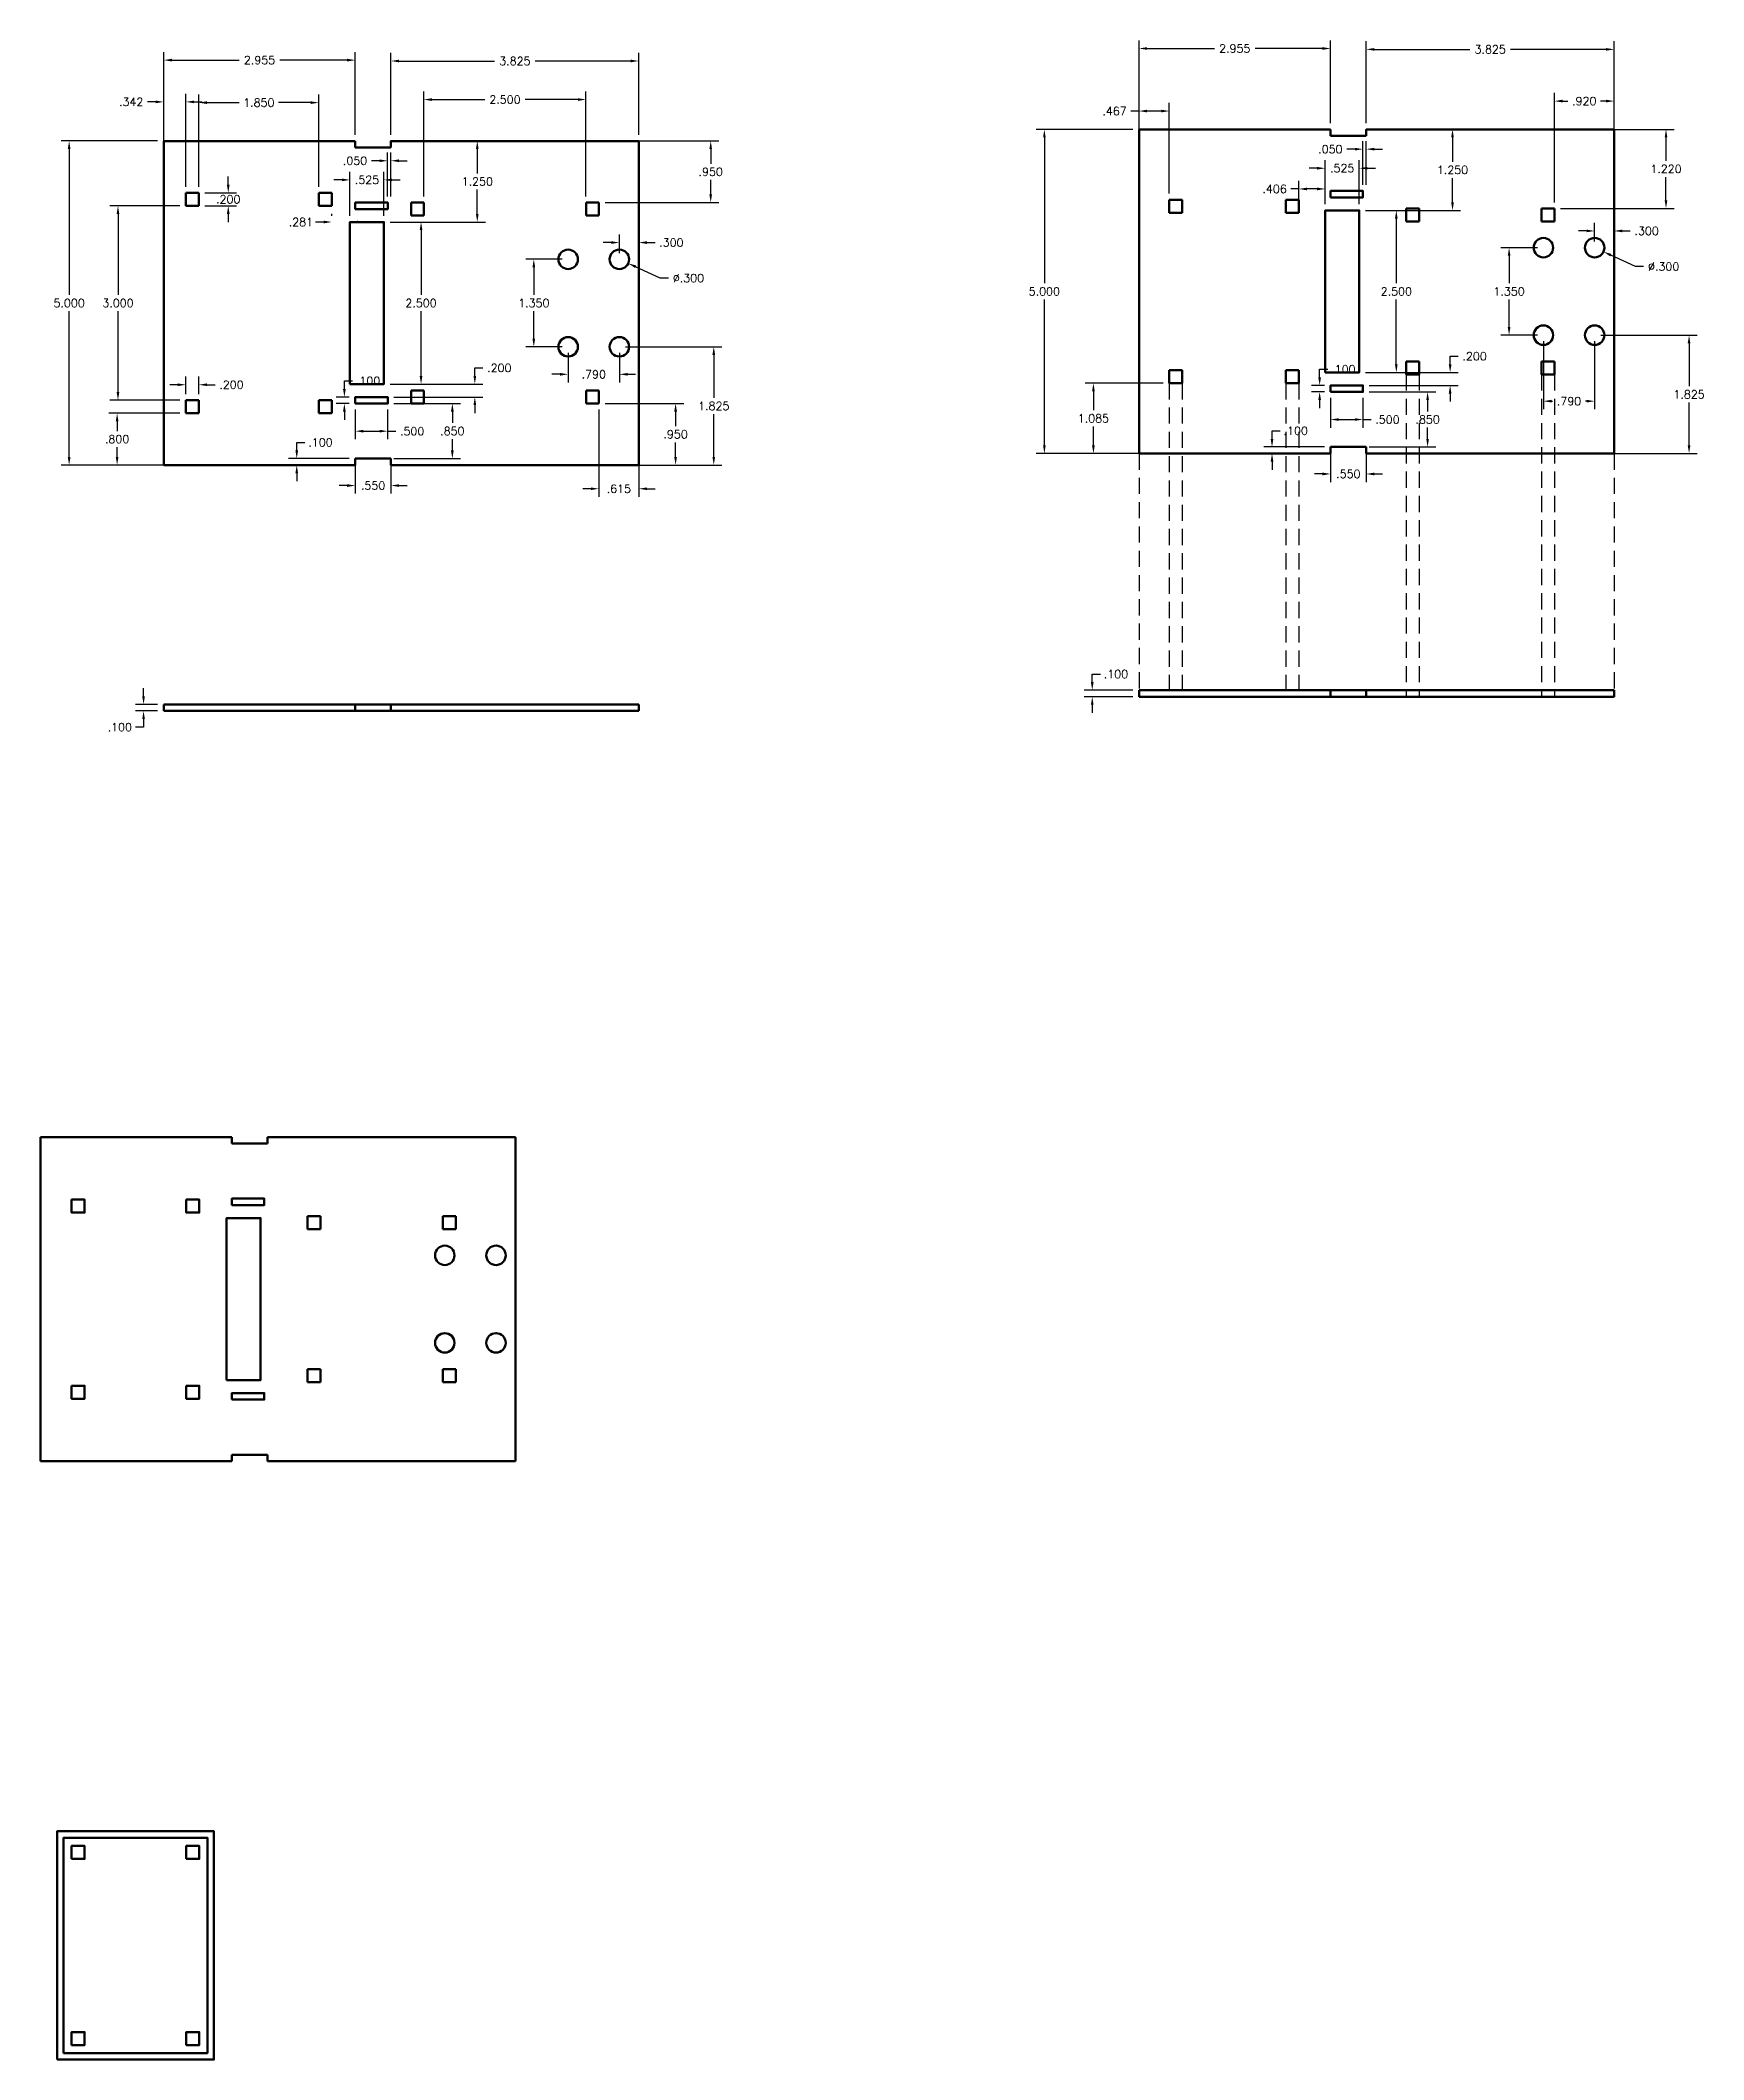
# Model space of a CAD drawing. Header units: inches. Extents: x 3 to 146, y -11 to 37.
# Drawn here: x 91.71 to 117.37, y -4.72 to 26.43 of the extents above; entities that cross this region are included whole.
import ezdxf

# ---------------------------------------------------------------- set-up
doc = ezdxf.new("R2010")
doc.units = ezdxf.units.IN
doc.header["$MEASUREMENT"] = 0
doc.linetypes.add('HIDDEN', pattern=[0.375, 0.25, -0.125])
doc.layers.get('Defpoints').update_dxf_attribs({"lineweight": 30})
for name, color, linetype, lineweight in [('1.007_TEXT_AND_DIMENSIONS', 7, 'HIDDEN', 30), ('1.011_OBJECT', 11, 'Continuous', 60), ('1.051_OBJECT', 51, 'Continuous', 60)]:
    doc.layers.add(name, color=color, linetype=linetype, lineweight=lineweight)
doc.styles.add('ME102-simplex', font='simplex.shx')
doc.dimstyles.new('ME102-inch', dxfattribs={"dimtxt": 0.125, "dimasz": 0.125, "dimexe": 0.125, "dimexo": 0.09375, "dimgap": 0.0625, "dimtad": 0, "dimtih": 1, "dimtoh": 1, "dimdec": 3, "dimzin": 4, "dimdsep": 46, "dimtxsty": 'ME102-simplex', "dimcen": 0, "dimadec": 3, "dimazin": 0, "dimtfac": 1, "dimtdec": 3, "dimtofl": 0, "dimtmove": 0, "dimatfit": 3, "dimfxl": 1, "dimtolj": 1, "dimtzin": 4, "dimarcsym": 0})

msp = doc.modelspace()

# ---------------------------------------------------------------- blocks, each defined once
blk = doc.blocks.new('*D29')
at = {"layer": '1.007_TEXT_AND_DIMENSIONS', "color": 0, "linetype": 'ByBlock', "lineweight": -2, "transparency": 16777216}
for p, q in [((93.613, 24.971), (93.613, 26.25)), ((96.568, 24.971), (96.568, 26.25)), ((93.738, 26.125), (94.778, 26.125)), ((96.443, 26.125), (95.403, 26.125))]:
    blk.add_line(p, q, dxfattribs=at)
at = {"layer": '1.007_TEXT_AND_DIMENSIONS', "color": 0, "transparency": 16777216}
for points in [[(93.738, 26.146), (93.738, 26.104), (93.613, 26.125)], [(96.443, 26.146), (96.443, 26.104), (96.568, 26.125)]]:
    blk.add_solid(points, dxfattribs=at)
at = {"layer": 'Defpoints', "color": 0, "transparency": 16777216}
for p in [(96.568, 26.125), (93.613, 24.877), (96.568, 24.877)]:
    blk.add_point(p, dxfattribs=at)
at = {"layer": '1.007_TEXT_AND_DIMENSIONS', "color": 0, "transparency": 16777216, "insert": (95.091, 26.125), "char_height": 0.125, "attachment_point": 5, "style": 'ME102-simplex'}
blk.add_mtext('\\A1;2.955', dxfattribs=at)
blk = doc.blocks.new('*D30')
at = {"layer": '1.007_TEXT_AND_DIMENSIONS', "color": 0, "linetype": 'ByBlock', "lineweight": -2, "transparency": 16777216}
for p, q in [((97.118, 24.971), (97.118, 26.236)), ((100.944, 24.971), (100.944, 26.236)), ((97.243, 26.111), (98.718, 26.111)), ((100.819, 26.111), (99.343, 26.111))]:
    blk.add_line(p, q, dxfattribs=at)
at = {"layer": '1.007_TEXT_AND_DIMENSIONS', "color": 0, "transparency": 16777216}
for points in [[(97.243, 26.132), (97.243, 26.091), (97.118, 26.111)], [(100.819, 26.132), (100.819, 26.091), (100.944, 26.111)]]:
    blk.add_solid(points, dxfattribs=at)
at = {"layer": 'Defpoints', "color": 0, "transparency": 16777216}
for p in [(100.944, 26.111), (97.118, 24.877), (100.944, 24.877)]:
    blk.add_point(p, dxfattribs=at)
at = {"layer": '1.007_TEXT_AND_DIMENSIONS', "color": 0, "transparency": 16777216, "insert": (99.031, 26.111), "char_height": 0.125, "attachment_point": 5, "style": 'ME102-simplex'}
blk.add_mtext('\\A1;3.825', dxfattribs=at)
blk = doc.blocks.new('*D31')
at = {"layer": '1.007_TEXT_AND_DIMENSIONS', "color": 0, "linetype": 'ByBlock', "lineweight": -2, "transparency": 16777216}
for p, q in [((93.519, 24.877), (92.028, 24.877)), ((92.153, 24.752), (92.153, 22.502)), ((92.153, 20.002), (92.153, 22.252)), ((93.519, 19.877), (92.028, 19.877))]:
    blk.add_line(p, q, dxfattribs=at)
at = {"layer": '1.007_TEXT_AND_DIMENSIONS', "color": 0, "transparency": 16777216}
for points in [[(92.132, 24.752), (92.174, 24.752), (92.153, 24.877)], [(92.132, 20.002), (92.174, 20.002), (92.153, 19.877)]]:
    blk.add_solid(points, dxfattribs=at)
at = {"layer": 'Defpoints', "color": 0, "transparency": 16777216}
for p in [(92.153, 24.877), (93.613, 24.877), (93.613, 19.877)]:
    blk.add_point(p, dxfattribs=at)
at = {"layer": '1.007_TEXT_AND_DIMENSIONS', "color": 0, "transparency": 16777216, "insert": (92.153, 22.377), "char_height": 0.125, "attachment_point": 5, "style": 'ME102-simplex'}
blk.add_mtext('\\A1;5.000', dxfattribs=at)
blk = doc.blocks.new('*D32')
at = {"layer": '1.007_TEXT_AND_DIMENSIONS', "color": 0, "linetype": 'ByBlock', "lineweight": -2, "transparency": 16777216}
for p, q in [((96.475, 19.977), (95.54, 19.977)), ((95.665, 20.102), (95.665, 20.227)), ((95.665, 20.227), (95.79, 20.227)), ((96.475, 19.877), (95.54, 19.877)), ((95.665, 19.752), (95.665, 19.627))]:
    blk.add_line(p, q, dxfattribs=at)
at = {"layer": '1.007_TEXT_AND_DIMENSIONS', "color": 0, "transparency": 16777216}
for points in [[(95.645, 20.102), (95.686, 20.102), (95.665, 19.977)], [(95.645, 19.752), (95.686, 19.752), (95.665, 19.877)]]:
    blk.add_solid(points, dxfattribs=at)
at = {"layer": 'Defpoints', "color": 0, "transparency": 16777216}
for p in [(96.568, 19.977), (95.665, 19.877), (96.568, 19.877)]:
    blk.add_point(p, dxfattribs=at)
at = {"layer": '1.007_TEXT_AND_DIMENSIONS', "color": 0, "transparency": 16777216, "insert": (96.032, 20.227), "char_height": 0.125, "attachment_point": 5, "style": 'ME102-simplex'}
blk.add_mtext('\\A1;.100', dxfattribs=at)
blk = doc.blocks.new('*D33')
at = {"layer": '1.007_TEXT_AND_DIMENSIONS', "color": 0, "linetype": 'ByBlock', "lineweight": -2, "transparency": 16777216}
for p, q in [((96.568, 19.883), (96.568, 19.436)), ((97.118, 19.883), (97.118, 19.436)), ((96.443, 19.561), (96.318, 19.561)), ((97.243, 19.561), (97.368, 19.561))]:
    blk.add_line(p, q, dxfattribs=at)
at = {"layer": '1.007_TEXT_AND_DIMENSIONS', "color": 0, "transparency": 16777216}
for points in [[(96.443, 19.582), (96.443, 19.54), (96.568, 19.561)], [(97.243, 19.582), (97.243, 19.54), (97.118, 19.561)]]:
    blk.add_solid(points, dxfattribs=at)
at = {"layer": 'Defpoints', "color": 0, "transparency": 16777216}
for p in [(96.568, 19.977), (97.118, 19.977), (97.118, 19.561)]:
    blk.add_point(p, dxfattribs=at)
at = {"layer": '1.007_TEXT_AND_DIMENSIONS', "color": 0, "transparency": 16777216, "insert": (96.843, 19.561), "char_height": 0.125, "attachment_point": 5, "style": 'ME102-simplex'}
blk.add_mtext('\\A1;.550', dxfattribs=at)
blk = doc.blocks.new('*D34')
at = {"layer": '1.007_TEXT_AND_DIMENSIONS', "color": 0, "linetype": 'ByBlock', "lineweight": -2, "transparency": 16777216}
for p, q in [((93.613, 24.171), (93.613, 25.605)), ((93.955, 24.171), (93.955, 25.605)), ((93.488, 25.48), (93.363, 25.48)), ((94.08, 25.48), (94.205, 25.48))]:
    blk.add_line(p, q, dxfattribs=at)
at = {"layer": '1.007_TEXT_AND_DIMENSIONS', "color": 0, "transparency": 16777216}
for points in [[(93.488, 25.501), (93.488, 25.46), (93.613, 25.48)], [(94.08, 25.501), (94.08, 25.46), (93.955, 25.48)]]:
    blk.add_solid(points, dxfattribs=at)
at = {"layer": 'Defpoints', "color": 0, "transparency": 16777216}
for p in [(93.613, 25.48), (93.613, 24.077), (93.955, 24.077)]:
    blk.add_point(p, dxfattribs=at)
at = {"layer": '1.007_TEXT_AND_DIMENSIONS', "color": 0, "transparency": 16777216, "insert": (93.11, 25.48), "char_height": 0.125, "attachment_point": 5, "style": 'ME102-simplex'}
blk.add_mtext('\\A1;.342', dxfattribs=at)
blk = doc.blocks.new('*D35')
at = {"layer": '1.007_TEXT_AND_DIMENSIONS', "color": 0, "linetype": 'ByBlock', "lineweight": -2, "transparency": 16777216}
for p, q in [((94.155, 24.171), (94.155, 25.594)), ((96.005, 24.171), (96.005, 25.594)), ((94.28, 25.469), (94.779, 25.469)), ((95.88, 25.469), (95.381, 25.469))]:
    blk.add_line(p, q, dxfattribs=at)
at = {"layer": '1.007_TEXT_AND_DIMENSIONS', "color": 0, "transparency": 16777216}
for points in [[(94.28, 25.49), (94.28, 25.448), (94.155, 25.469)], [(95.88, 25.49), (95.88, 25.448), (96.005, 25.469)]]:
    blk.add_solid(points, dxfattribs=at)
at = {"layer": 'Defpoints', "color": 0, "transparency": 16777216}
for p in [(96.005, 25.469), (94.155, 24.077), (96.005, 24.077)]:
    blk.add_point(p, dxfattribs=at)
at = {"layer": '1.007_TEXT_AND_DIMENSIONS', "color": 0, "transparency": 16777216, "insert": (95.08, 25.469), "char_height": 0.125, "attachment_point": 5, "style": 'ME102-simplex'}
blk.add_mtext('\\A1;1.850', dxfattribs=at)
blk = doc.blocks.new('*D36')
at = {"layer": '1.007_TEXT_AND_DIMENSIONS', "color": 0, "linetype": 'ByBlock', "lineweight": -2, "transparency": 16777216}
for p, q in [((93.861, 20.677), (92.768, 20.677)), ((92.893, 20.552), (92.893, 20.402)), ((92.893, 20.002), (92.893, 20.152)), ((93.861, 19.877), (92.768, 19.877))]:
    blk.add_line(p, q, dxfattribs=at)
at = {"layer": '1.007_TEXT_AND_DIMENSIONS', "color": 0, "transparency": 16777216}
for points in [[(92.873, 20.552), (92.914, 20.552), (92.893, 20.677)], [(92.873, 20.002), (92.914, 20.002), (92.893, 19.877)]]:
    blk.add_solid(points, dxfattribs=at)
at = {"layer": 'Defpoints', "color": 0, "transparency": 16777216}
for p in [(93.955, 20.677), (92.893, 19.877), (93.955, 19.877)]:
    blk.add_point(p, dxfattribs=at)
at = {"layer": '1.007_TEXT_AND_DIMENSIONS', "color": 0, "transparency": 16777216, "insert": (92.893, 20.277), "char_height": 0.125, "attachment_point": 5, "style": 'ME102-simplex'}
blk.add_mtext('\\A1;.800', dxfattribs=at)
blk = doc.blocks.new('*D37')
at = {"layer": '1.007_TEXT_AND_DIMENSIONS', "color": 0, "linetype": 'ByBlock', "lineweight": -2, "transparency": 16777216}
for p, q in [((101.274, 22.761), (100.893, 22.937)), ((101.399, 22.761), (101.274, 22.761))]:
    blk.add_line(p, q, dxfattribs=at)
at = {"layer": '1.007_TEXT_AND_DIMENSIONS', "color": 0, "transparency": 16777216}
blk.add_solid([(100.902, 22.956), (100.885, 22.918), (100.78, 22.989)], dxfattribs=at)
at = {"layer": 'Defpoints', "color": 0, "transparency": 16777216}
for p in [(100.507, 23.115), (100.78, 22.989)]:
    blk.add_point(p, dxfattribs=at)
at = {"layer": '1.007_TEXT_AND_DIMENSIONS', "color": 0, "transparency": 16777216, "insert": (101.709, 22.761), "char_height": 0.125, "attachment_point": 5, "style": 'ME102-simplex'}
blk.add_mtext('\\A1;∅.300', dxfattribs=at)
blk = doc.blocks.new('*D38')
at = {"layer": '1.007_TEXT_AND_DIMENSIONS', "color": 0, "linetype": 'ByBlock', "lineweight": -2, "transparency": 16777216}
for p, q in [((97.105, 23.627), (97.708, 23.627)), ((97.583, 23.502), (97.583, 22.502)), ((97.583, 21.252), (97.583, 22.252)), ((97.105, 21.127), (97.708, 21.127))]:
    blk.add_line(p, q, dxfattribs=at)
at = {"layer": '1.007_TEXT_AND_DIMENSIONS', "color": 0, "transparency": 16777216}
for points in [[(97.562, 23.502), (97.604, 23.502), (97.583, 23.627)], [(97.562, 21.252), (97.604, 21.252), (97.583, 21.127)]]:
    blk.add_solid(points, dxfattribs=at)
at = {"layer": 'Defpoints', "color": 0, "transparency": 16777216}
for p in [(97.011, 23.627), (97.583, 23.627), (97.011, 21.127)]:
    blk.add_point(p, dxfattribs=at)
at = {"layer": '1.007_TEXT_AND_DIMENSIONS', "color": 0, "transparency": 16777216, "insert": (97.583, 22.377), "char_height": 0.125, "attachment_point": 5, "style": 'ME102-simplex'}
blk.add_mtext('\\A1;2.500', dxfattribs=at)
blk = doc.blocks.new('*D39')
at = {"layer": '1.007_TEXT_AND_DIMENSIONS', "color": 0, "linetype": 'ByBlock', "lineweight": -2, "transparency": 16777216}
for p, q in [((96.486, 23.721), (96.486, 24.402)), ((97.011, 23.721), (97.011, 24.402)), ((96.361, 24.277), (96.236, 24.277)), ((97.136, 24.277), (97.261, 24.277))]:
    blk.add_line(p, q, dxfattribs=at)
at = {"layer": '1.007_TEXT_AND_DIMENSIONS', "color": 0, "transparency": 16777216}
for points in [[(96.361, 24.298), (96.361, 24.256), (96.486, 24.277)], [(97.136, 24.298), (97.136, 24.256), (97.011, 24.277)]]:
    blk.add_solid(points, dxfattribs=at)
at = {"layer": 'Defpoints', "color": 0, "transparency": 16777216}
for p in [(96.486, 24.277), (96.486, 23.627), (97.011, 23.627)]:
    blk.add_point(p, dxfattribs=at)
at = {"layer": '1.007_TEXT_AND_DIMENSIONS', "color": 0, "transparency": 16777216, "insert": (96.749, 24.277), "char_height": 0.125, "attachment_point": 5, "style": 'ME102-simplex'}
blk.add_mtext('\\A1;.525', dxfattribs=at)
blk = doc.blocks.new('*D40')
at = {"layer": '1.007_TEXT_AND_DIMENSIONS', "color": 0, "linetype": 'ByBlock', "lineweight": -2, "transparency": 16777216}
for p, q in [((96.475, 20.927), (96.275, 20.927)), ((96.4, 21.052), (96.4, 21.177)), ((96.4, 21.177), (96.525, 21.177)), ((96.475, 20.827), (96.275, 20.827)), ((96.4, 20.702), (96.4, 20.577))]:
    blk.add_line(p, q, dxfattribs=at)
at = {"layer": '1.007_TEXT_AND_DIMENSIONS', "color": 0, "transparency": 16777216}
for points in [[(96.379, 21.052), (96.421, 21.052), (96.4, 20.927)], [(96.379, 20.702), (96.421, 20.702), (96.4, 20.827)]]:
    blk.add_solid(points, dxfattribs=at)
at = {"layer": 'Defpoints', "color": 0, "transparency": 16777216}
for p in [(96.4, 20.927), (96.568, 20.927), (96.568, 20.827)]:
    blk.add_point(p, dxfattribs=at)
at = {"layer": '1.007_TEXT_AND_DIMENSIONS', "color": 0, "transparency": 16777216, "insert": (96.766, 21.177), "char_height": 0.125, "attachment_point": 5, "style": 'ME102-simplex'}
blk.add_mtext('\\A1;.100', dxfattribs=at)
blk = doc.blocks.new('*D41')
at = {"layer": '1.007_TEXT_AND_DIMENSIONS', "color": 0, "linetype": 'ByBlock', "lineweight": -2, "transparency": 16777216}
for p, q in [((96.568, 20.733), (96.568, 20.275)), ((97.068, 20.733), (97.068, 20.275)), ((96.693, 20.4), (96.943, 20.4)), ((97.068, 20.4), (97.193, 20.4))]:
    blk.add_line(p, q, dxfattribs=at)
at = {"layer": '1.007_TEXT_AND_DIMENSIONS', "color": 0, "transparency": 16777216}
for points in [[(96.693, 20.421), (96.693, 20.379), (96.568, 20.4)], [(96.943, 20.421), (96.943, 20.379), (97.068, 20.4)]]:
    blk.add_solid(points, dxfattribs=at)
at = {"layer": 'Defpoints', "color": 0, "transparency": 16777216}
for p in [(96.568, 20.827), (97.068, 20.827), (97.068, 20.4)]:
    blk.add_point(p, dxfattribs=at)
at = {"layer": '1.007_TEXT_AND_DIMENSIONS', "color": 0, "transparency": 16777216, "insert": (97.446, 20.4), "char_height": 0.125, "attachment_point": 5, "style": 'ME102-simplex'}
blk.add_mtext('\\A1;.500', dxfattribs=at)
blk = doc.blocks.new('*D42')
at = {"layer": '1.007_TEXT_AND_DIMENSIONS', "color": 0, "linetype": 'ByBlock', "lineweight": -2, "transparency": 16777216}
for p, q in [((96.205, 23.721), (96.205, 23.752)), ((96.486, 23.721), (96.486, 23.752)), ((96.08, 23.627), (95.955, 23.627)), ((96.611, 23.627), (96.736, 23.627))]:
    blk.add_line(p, q, dxfattribs=at)
at = {"layer": '1.007_TEXT_AND_DIMENSIONS', "color": 0, "transparency": 16777216}
for points in [[(96.08, 23.648), (96.08, 23.606), (96.205, 23.627)], [(96.611, 23.648), (96.611, 23.606), (96.486, 23.627)]]:
    blk.add_solid(points, dxfattribs=at)
at = {"layer": 'Defpoints', "color": 0, "transparency": 16777216}
for p in [(96.205, 23.627), (96.205, 23.627), (96.486, 23.627)]:
    blk.add_point(p, dxfattribs=at)
at = {"layer": '1.007_TEXT_AND_DIMENSIONS', "color": 0, "transparency": 16777216, "insert": (95.729, 23.627), "char_height": 0.125, "attachment_point": 5, "style": 'ME102-simplex'}
blk.add_mtext('\\A1;.281', dxfattribs=at)
blk = doc.blocks.new('*D43')
at = {"layer": '1.007_TEXT_AND_DIMENSIONS', "color": 0, "linetype": 'ByBlock', "lineweight": -2, "transparency": 16777216}
for p, q in [((97.162, 20.827), (98.191, 20.827)), ((98.066, 20.702), (98.066, 20.527)), ((98.066, 20.102), (98.066, 20.277)), ((97.162, 19.977), (98.191, 19.977))]:
    blk.add_line(p, q, dxfattribs=at)
at = {"layer": '1.007_TEXT_AND_DIMENSIONS', "color": 0, "transparency": 16777216}
for points in [[(98.045, 20.702), (98.087, 20.702), (98.066, 20.827)], [(98.045, 20.102), (98.087, 20.102), (98.066, 19.977)]]:
    blk.add_solid(points, dxfattribs=at)
at = {"layer": 'Defpoints', "color": 0, "transparency": 16777216}
for p in [(97.068, 20.827), (97.068, 19.977), (98.066, 19.977)]:
    blk.add_point(p, dxfattribs=at)
at = {"layer": '1.007_TEXT_AND_DIMENSIONS', "color": 0, "transparency": 16777216, "insert": (98.066, 20.402), "char_height": 0.125, "attachment_point": 5, "style": 'ME102-simplex'}
blk.add_mtext('\\A1;.850', dxfattribs=at)
blk = doc.blocks.new('*D44')
at = {"layer": '1.007_TEXT_AND_DIMENSIONS', "color": 0, "linetype": 'ByBlock', "lineweight": -2, "transparency": 16777216}
for p, q in [((97.068, 24.021), (97.068, 24.697)), ((97.118, 24.021), (97.118, 24.697)), ((96.943, 24.572), (96.818, 24.572)), ((97.243, 24.572), (97.368, 24.572))]:
    blk.add_line(p, q, dxfattribs=at)
at = {"layer": '1.007_TEXT_AND_DIMENSIONS', "color": 0, "transparency": 16777216}
for points in [[(96.943, 24.593), (96.943, 24.551), (97.068, 24.572)], [(97.243, 24.593), (97.243, 24.551), (97.118, 24.572)]]:
    blk.add_solid(points, dxfattribs=at)
at = {"layer": 'Defpoints', "color": 0, "transparency": 16777216}
for p in [(97.118, 24.572), (97.068, 23.927), (97.118, 23.927)]:
    blk.add_point(p, dxfattribs=at)
at = {"layer": '1.007_TEXT_AND_DIMENSIONS', "color": 0, "transparency": 16777216, "insert": (96.565, 24.572), "char_height": 0.125, "attachment_point": 5, "style": 'ME102-simplex'}
blk.add_mtext('\\A1;.050', dxfattribs=at)
blk = doc.blocks.new('*D45')
at = {"layer": '1.007_TEXT_AND_DIMENSIONS', "color": 0, "linetype": 'ByBlock', "lineweight": -2, "transparency": 16777216}
for p, q in [((97.628, 24.021), (97.628, 25.641)), ((100.128, 24.021), (100.128, 25.641)), ((97.753, 25.516), (98.566, 25.516)), ((100.003, 25.516), (99.191, 25.516))]:
    blk.add_line(p, q, dxfattribs=at)
at = {"layer": '1.007_TEXT_AND_DIMENSIONS', "color": 0, "transparency": 16777216}
for points in [[(97.753, 25.537), (97.753, 25.495), (97.628, 25.516)], [(100.003, 25.537), (100.003, 25.495), (100.128, 25.516)]]:
    blk.add_solid(points, dxfattribs=at)
at = {"layer": 'Defpoints', "color": 0, "transparency": 16777216}
for p in [(100.128, 25.516), (97.628, 23.927), (100.128, 23.927)]:
    blk.add_point(p, dxfattribs=at)
at = {"layer": '1.007_TEXT_AND_DIMENSIONS', "color": 0, "transparency": 16777216, "insert": (98.878, 25.516), "char_height": 0.125, "attachment_point": 5, "style": 'ME102-simplex'}
blk.add_mtext('\\A1;2.500', dxfattribs=at)
blk = doc.blocks.new('*D46')
at = {"layer": '1.007_TEXT_AND_DIMENSIONS', "color": 0, "linetype": 'ByBlock', "lineweight": -2, "transparency": 16777216}
for p, q in [((100.367, 24.877), (102.178, 24.877)), ((102.053, 24.752), (102.053, 24.527)), ((102.053, 24.052), (102.053, 24.277)), ((100.422, 23.927), (102.178, 23.927))]:
    blk.add_line(p, q, dxfattribs=at)
at = {"layer": '1.007_TEXT_AND_DIMENSIONS', "color": 0, "transparency": 16777216}
for points in [[(102.032, 24.752), (102.073, 24.752), (102.053, 24.877)], [(102.032, 24.052), (102.073, 24.052), (102.053, 23.927)]]:
    blk.add_solid(points, dxfattribs=at)
at = {"layer": 'Defpoints', "color": 0, "transparency": 16777216}
for p in [(100.274, 24.877), (102.053, 24.877), (100.328, 23.927)]:
    blk.add_point(p, dxfattribs=at)
at = {"layer": '1.007_TEXT_AND_DIMENSIONS', "color": 0, "transparency": 16777216, "insert": (102.053, 24.402), "char_height": 0.125, "attachment_point": 5, "style": 'ME102-simplex'}
blk.add_mtext('\\A1;.950', dxfattribs=at)
blk = doc.blocks.new('*D47')
at = {"layer": '1.007_TEXT_AND_DIMENSIONS', "color": 0, "linetype": 'ByBlock', "lineweight": -2, "transparency": 16777216}
for p, q in [((99.853, 21.608), (99.853, 21.152)), ((100.644, 21.608), (100.644, 21.152)), ((99.728, 21.277), (99.603, 21.277)), ((100.769, 21.277), (100.894, 21.277))]:
    blk.add_line(p, q, dxfattribs=at)
at = {"layer": '1.007_TEXT_AND_DIMENSIONS', "color": 0, "transparency": 16777216}
for points in [[(99.728, 21.298), (99.728, 21.257), (99.853, 21.277)], [(100.769, 21.298), (100.769, 21.257), (100.644, 21.277)]]:
    blk.add_solid(points, dxfattribs=at)
at = {"layer": 'Defpoints', "color": 0, "transparency": 16777216}
for p in [(99.853, 21.702), (100.644, 21.702), (100.644, 21.277)]:
    blk.add_point(p, dxfattribs=at)
at = {"layer": '1.007_TEXT_AND_DIMENSIONS', "color": 0, "transparency": 16777216, "insert": (100.248, 21.277), "char_height": 0.125, "attachment_point": 5, "style": 'ME102-simplex'}
blk.add_mtext('\\A1;.790', dxfattribs=at)
blk = doc.blocks.new('*D48')
at = {"layer": '1.007_TEXT_AND_DIMENSIONS', "color": 0, "linetype": 'ByBlock', "lineweight": -2, "transparency": 16777216}
for p, q in [((99.76, 23.052), (99.198, 23.052)), ((99.323, 22.927), (99.323, 22.502)), ((99.323, 21.827), (99.323, 22.252)), ((99.76, 21.702), (99.198, 21.702))]:
    blk.add_line(p, q, dxfattribs=at)
at = {"layer": '1.007_TEXT_AND_DIMENSIONS', "color": 0, "transparency": 16777216}
for points in [[(99.302, 22.927), (99.344, 22.927), (99.323, 23.052)], [(99.302, 21.827), (99.344, 21.827), (99.323, 21.702)]]:
    blk.add_solid(points, dxfattribs=at)
at = {"layer": 'Defpoints', "color": 0, "transparency": 16777216}
for p in [(99.853, 23.052), (99.323, 21.702), (99.853, 21.702)]:
    blk.add_point(p, dxfattribs=at)
at = {"layer": '1.007_TEXT_AND_DIMENSIONS', "color": 0, "transparency": 16777216, "insert": (99.323, 22.377), "char_height": 0.125, "attachment_point": 5, "style": 'ME102-simplex'}
blk.add_mtext('\\A1;1.350', dxfattribs=at)
blk = doc.blocks.new('*D49')
at = {"layer": '1.007_TEXT_AND_DIMENSIONS', "color": 0, "linetype": 'ByBlock', "lineweight": -2, "transparency": 16777216}
for p, q in [((93.861, 23.877), (92.782, 23.877)), ((92.907, 23.752), (92.907, 22.502)), ((92.907, 21.002), (92.907, 22.252)), ((93.861, 20.877), (92.782, 20.877))]:
    blk.add_line(p, q, dxfattribs=at)
at = {"layer": '1.007_TEXT_AND_DIMENSIONS', "color": 0, "transparency": 16777216}
for points in [[(92.886, 23.752), (92.927, 23.752), (92.907, 23.877)], [(92.886, 21.002), (92.927, 21.002), (92.907, 20.877)]]:
    blk.add_solid(points, dxfattribs=at)
at = {"layer": 'Defpoints', "color": 0, "transparency": 16777216}
for p in [(92.907, 23.877), (93.955, 23.877), (93.955, 20.877)]:
    blk.add_point(p, dxfattribs=at)
at = {"layer": '1.007_TEXT_AND_DIMENSIONS', "color": 0, "transparency": 16777216, "insert": (92.907, 22.377), "char_height": 0.125, "attachment_point": 5, "style": 'ME102-simplex'}
blk.add_mtext('\\A1;3.000', dxfattribs=at)
blk = doc.blocks.new('*D50')
at = {"layer": '1.007_TEXT_AND_DIMENSIONS', "color": 0, "linetype": 'ByBlock', "lineweight": -2, "transparency": 16777216}
for p, q in [((97.105, 24.877), (98.576, 24.877)), ((98.451, 24.752), (98.451, 24.377)), ((98.451, 23.752), (98.451, 24.127)), ((97.105, 23.627), (98.576, 23.627))]:
    blk.add_line(p, q, dxfattribs=at)
at = {"layer": '1.007_TEXT_AND_DIMENSIONS', "color": 0, "transparency": 16777216}
for points in [[(98.43, 24.752), (98.471, 24.752), (98.451, 24.877)], [(98.43, 23.752), (98.471, 23.752), (98.451, 23.627)]]:
    blk.add_solid(points, dxfattribs=at)
at = {"layer": 'Defpoints', "color": 0, "transparency": 16777216}
for p in [(97.011, 24.877), (98.451, 24.877), (97.011, 23.627)]:
    blk.add_point(p, dxfattribs=at)
at = {"layer": '1.007_TEXT_AND_DIMENSIONS', "color": 0, "transparency": 16777216, "insert": (98.451, 24.252), "char_height": 0.125, "attachment_point": 5, "style": 'ME102-simplex'}
blk.add_mtext('\\A1;1.250', dxfattribs=at)
blk = doc.blocks.new('*D51')
at = {"layer": '1.007_TEXT_AND_DIMENSIONS', "color": 0, "linetype": 'ByBlock', "lineweight": -2, "transparency": 16777216}
for p, q in [((98.413, 21.252), (98.413, 21.377)), ((98.413, 21.377), (98.538, 21.377)), ((97.162, 21.127), (98.538, 21.127)), ((97.162, 20.927), (98.538, 20.927)), ((98.413, 20.802), (98.413, 20.677))]:
    blk.add_line(p, q, dxfattribs=at)
at = {"layer": '1.007_TEXT_AND_DIMENSIONS', "color": 0, "transparency": 16777216}
for points in [[(98.392, 21.252), (98.434, 21.252), (98.413, 21.127)], [(98.392, 20.802), (98.434, 20.802), (98.413, 20.927)]]:
    blk.add_solid(points, dxfattribs=at)
at = {"layer": 'Defpoints', "color": 0, "transparency": 16777216}
for p in [(97.068, 21.127), (97.068, 20.927), (98.413, 21.127)]:
    blk.add_point(p, dxfattribs=at)
at = {"layer": '1.007_TEXT_AND_DIMENSIONS', "color": 0, "transparency": 16777216, "insert": (98.791, 21.377), "char_height": 0.125, "attachment_point": 5, "style": 'ME102-simplex'}
blk.add_mtext('\\A1;.200', dxfattribs=at)
blk = doc.blocks.new('*D52')
at = {"layer": '1.007_TEXT_AND_DIMENSIONS', "color": 0, "linetype": 'ByBlock', "lineweight": -2, "transparency": 16777216}
for p, q in [((100.737, 21.702), (102.225, 21.702)), ((102.1, 21.577), (102.1, 20.914)), ((102.1, 20.002), (102.1, 20.664)), ((100.737, 19.877), (102.225, 19.877))]:
    blk.add_line(p, q, dxfattribs=at)
at = {"layer": '1.007_TEXT_AND_DIMENSIONS', "color": 0, "transparency": 16777216}
for points in [[(102.079, 21.577), (102.121, 21.577), (102.1, 21.702)], [(102.079, 20.002), (102.121, 20.002), (102.1, 19.877)]]:
    blk.add_solid(points, dxfattribs=at)
at = {"layer": 'Defpoints', "color": 0, "transparency": 16777216}
for p in [(100.644, 21.702), (100.644, 19.877), (102.1, 19.877)]:
    blk.add_point(p, dxfattribs=at)
at = {"layer": '1.007_TEXT_AND_DIMENSIONS', "color": 0, "transparency": 16777216, "insert": (102.1, 20.789), "char_height": 0.125, "attachment_point": 5, "style": 'ME102-simplex'}
blk.add_mtext('\\A1;1.825', dxfattribs=at)
blk = doc.blocks.new('*D53')
at = {"layer": '1.007_TEXT_AND_DIMENSIONS', "color": 0, "linetype": 'ByBlock', "lineweight": -2, "transparency": 16777216}
for p, q in [((100.328, 20.733), (100.328, 19.387)), ((100.944, 20.733), (100.944, 19.387)), ((100.203, 19.512), (100.078, 19.512)), ((101.069, 19.512), (101.194, 19.512))]:
    blk.add_line(p, q, dxfattribs=at)
at = {"layer": '1.007_TEXT_AND_DIMENSIONS', "color": 0, "transparency": 16777216}
for points in [[(100.203, 19.532), (100.203, 19.491), (100.328, 19.512)], [(101.069, 19.532), (101.069, 19.491), (100.944, 19.512)]]:
    blk.add_solid(points, dxfattribs=at)
at = {"layer": 'Defpoints', "color": 0, "transparency": 16777216}
for p in [(100.328, 20.827), (100.944, 20.827), (100.944, 19.512)]:
    blk.add_point(p, dxfattribs=at)
at = {"layer": '1.007_TEXT_AND_DIMENSIONS', "color": 0, "transparency": 16777216, "insert": (100.636, 19.512), "char_height": 0.125, "attachment_point": 5, "style": 'ME102-simplex'}
blk.add_mtext('\\A1;.615', dxfattribs=at)
blk = doc.blocks.new('*D54')
at = {"layer": '1.007_TEXT_AND_DIMENSIONS', "color": 0, "linetype": 'ByBlock', "lineweight": -2, "transparency": 16777216}
for p, q in [((100.422, 20.827), (101.636, 20.827)), ((101.511, 20.702), (101.511, 20.477)), ((101.511, 20.002), (101.511, 20.227)), ((100.422, 19.877), (101.636, 19.877))]:
    blk.add_line(p, q, dxfattribs=at)
at = {"layer": '1.007_TEXT_AND_DIMENSIONS', "color": 0, "transparency": 16777216}
for points in [[(101.49, 20.702), (101.532, 20.702), (101.511, 20.827)], [(101.49, 20.002), (101.532, 20.002), (101.511, 19.877)]]:
    blk.add_solid(points, dxfattribs=at)
at = {"layer": 'Defpoints', "color": 0, "transparency": 16777216}
for p in [(100.328, 20.827), (100.328, 19.877), (101.511, 19.877)]:
    blk.add_point(p, dxfattribs=at)
at = {"layer": '1.007_TEXT_AND_DIMENSIONS', "color": 0, "transparency": 16777216, "insert": (101.511, 20.352), "char_height": 0.125, "attachment_point": 5, "style": 'ME102-simplex'}
blk.add_mtext('\\A1;.950', dxfattribs=at)
blk = doc.blocks.new('*D55')
at = {"layer": '1.007_TEXT_AND_DIMENSIONS', "color": 0, "linetype": 'ByBlock', "lineweight": -2, "transparency": 16777216}
for p, q in [((100.644, 23.146), (100.644, 23.435)), ((100.944, 23.146), (100.944, 23.435)), ((100.519, 23.31), (100.394, 23.31)), ((101.069, 23.31), (101.194, 23.31))]:
    blk.add_line(p, q, dxfattribs=at)
at = {"layer": '1.007_TEXT_AND_DIMENSIONS', "color": 0, "transparency": 16777216}
for points in [[(100.519, 23.331), (100.519, 23.289), (100.644, 23.31)], [(101.069, 23.331), (101.069, 23.289), (100.944, 23.31)]]:
    blk.add_solid(points, dxfattribs=at)
at = {"layer": 'Defpoints', "color": 0, "transparency": 16777216}
for p in [(100.944, 23.31), (100.644, 23.052), (100.944, 23.052)]:
    blk.add_point(p, dxfattribs=at)
at = {"layer": '1.007_TEXT_AND_DIMENSIONS', "color": 0, "transparency": 16777216, "insert": (101.446, 23.31), "char_height": 0.125, "attachment_point": 5, "style": 'ME102-simplex'}
blk.add_mtext('\\A1;.300', dxfattribs=at)
blk = doc.blocks.new('*D56')
at = {"layer": '1.007_TEXT_AND_DIMENSIONS', "color": 0, "linetype": 'ByBlock', "lineweight": -2, "transparency": 16777216}
for p, q in [((94.608, 24.202), (94.608, 24.327)), ((94.249, 24.077), (94.733, 24.077)), ((94.249, 23.877), (94.733, 23.877)), ((94.608, 23.752), (94.608, 23.627))]:
    blk.add_line(p, q, dxfattribs=at)
at = {"layer": '1.007_TEXT_AND_DIMENSIONS', "color": 0, "transparency": 16777216}
for points in [[(94.587, 24.202), (94.629, 24.202), (94.608, 24.077)], [(94.587, 23.752), (94.629, 23.752), (94.608, 23.877)]]:
    blk.add_solid(points, dxfattribs=at)
at = {"layer": 'Defpoints', "color": 0, "transparency": 16777216}
for p in [(94.155, 24.077), (94.155, 23.877), (94.608, 23.877)]:
    blk.add_point(p, dxfattribs=at)
at = {"layer": '1.007_TEXT_AND_DIMENSIONS', "color": 0, "transparency": 16777216, "insert": (94.608, 23.977), "char_height": 0.125, "attachment_point": 5, "style": 'ME102-simplex'}
blk.add_mtext('\\A1;.200', dxfattribs=at)
blk = doc.blocks.new('*D57')
at = {"layer": '1.007_TEXT_AND_DIMENSIONS', "color": 0, "linetype": 'ByBlock', "lineweight": -2, "transparency": 16777216}
for p, q in [((93.955, 20.971), (93.955, 21.241)), ((94.155, 20.971), (94.155, 21.241)), ((93.83, 21.116), (93.705, 21.116)), ((94.28, 21.116), (94.405, 21.116))]:
    blk.add_line(p, q, dxfattribs=at)
at = {"layer": '1.007_TEXT_AND_DIMENSIONS', "color": 0, "transparency": 16777216}
for points in [[(93.83, 21.137), (93.83, 21.096), (93.955, 21.116)], [(94.28, 21.137), (94.28, 21.096), (94.155, 21.116)]]:
    blk.add_solid(points, dxfattribs=at)
at = {"layer": 'Defpoints', "color": 0, "transparency": 16777216}
for p in [(93.955, 20.877), (94.155, 21.116), (94.155, 20.877)]:
    blk.add_point(p, dxfattribs=at)
at = {"layer": '1.007_TEXT_AND_DIMENSIONS', "color": 0, "transparency": 16777216, "insert": (94.658, 21.116), "char_height": 0.125, "attachment_point": 5, "style": 'ME102-simplex'}
blk.add_mtext('\\A1;.200', dxfattribs=at)
blk = doc.blocks.new('*D58')
at = {"layer": '1.007_TEXT_AND_DIMENSIONS', "color": 0, "linetype": 'ByBlock', "lineweight": -2, "transparency": 16777216}
for p, q in [((93.301, 16.309), (93.301, 16.434)), ((93.519, 16.184), (93.176, 16.184)), ((93.519, 16.084), (93.176, 16.084)), ((93.301, 15.959), (93.301, 15.834)), ((93.301, 15.834), (93.176, 15.834))]:
    blk.add_line(p, q, dxfattribs=at)
at = {"layer": '1.007_TEXT_AND_DIMENSIONS', "color": 0, "transparency": 16777216}
for points in [[(93.281, 16.309), (93.322, 16.309), (93.301, 16.184)], [(93.281, 15.959), (93.322, 15.959), (93.301, 16.084)]]:
    blk.add_solid(points, dxfattribs=at)
at = {"layer": 'Defpoints', "color": 0, "transparency": 16777216}
for p in [(93.301, 16.084), (93.613, 16.184), (93.613, 16.084)]:
    blk.add_point(p, dxfattribs=at)
at = {"layer": '1.007_TEXT_AND_DIMENSIONS', "color": 0, "transparency": 16777216, "insert": (92.935, 15.834), "char_height": 0.125, "attachment_point": 5, "style": 'ME102-simplex'}
blk.add_mtext('\\A1;.100', dxfattribs=at)
blk = doc.blocks.new('*D62')
at = {"layer": '1.007_TEXT_AND_DIMENSIONS', "color": 0, "linetype": 'ByBlock', "lineweight": -2, "transparency": 16777216}
for p, q in [((108.662, 25.15), (108.662, 26.429)), ((108.787, 26.304), (109.827, 26.304)), ((111.492, 26.304), (110.452, 26.304)), ((111.617, 25.15), (111.617, 26.429))]:
    blk.add_line(p, q, dxfattribs=at)
at = {"layer": '1.007_TEXT_AND_DIMENSIONS', "color": 0, "transparency": 16777216}
for points in [[(108.787, 26.325), (108.787, 26.283), (108.662, 26.304)], [(111.492, 26.325), (111.492, 26.283), (111.617, 26.304)]]:
    blk.add_solid(points, dxfattribs=at)
at = {"layer": 'Defpoints', "color": 0, "transparency": 16777216}
for p in [(111.617, 26.304), (108.662, 25.056), (111.617, 25.056)]:
    blk.add_point(p, dxfattribs=at)
at = {"layer": '1.007_TEXT_AND_DIMENSIONS', "color": 0, "transparency": 16777216, "insert": (110.139, 26.304), "char_height": 0.125, "attachment_point": 5, "style": 'ME102-simplex'}
blk.add_mtext('\\A1;2.955', dxfattribs=at)
blk = doc.blocks.new('*D63')
at = {"layer": '1.007_TEXT_AND_DIMENSIONS', "color": 0, "linetype": 'ByBlock', "lineweight": -2, "transparency": 16777216}
for p, q in [((112.167, 25.15), (112.167, 26.416)), ((112.292, 26.291), (113.767, 26.291)), ((115.867, 26.291), (114.392, 26.291)), ((115.992, 25.15), (115.992, 26.416))]:
    blk.add_line(p, q, dxfattribs=at)
at = {"layer": '1.007_TEXT_AND_DIMENSIONS', "color": 0, "transparency": 16777216}
for points in [[(112.292, 26.311), (112.292, 26.27), (112.167, 26.291)], [(115.867, 26.311), (115.867, 26.27), (115.992, 26.291)]]:
    blk.add_solid(points, dxfattribs=at)
at = {"layer": 'Defpoints', "color": 0, "transparency": 16777216}
for p in [(115.992, 26.291), (112.167, 25.056), (115.992, 25.056)]:
    blk.add_point(p, dxfattribs=at)
at = {"layer": '1.007_TEXT_AND_DIMENSIONS', "color": 0, "transparency": 16777216, "insert": (114.08, 26.291), "char_height": 0.125, "attachment_point": 5, "style": 'ME102-simplex'}
blk.add_mtext('\\A1;3.825', dxfattribs=at)
blk = doc.blocks.new('*D59')
at = {"layer": '1.007_TEXT_AND_DIMENSIONS', "color": 0, "linetype": 'ByBlock', "lineweight": -2, "transparency": 16777216}
for p, q in [((108.568, 25.056), (107.076, 25.056)), ((107.201, 24.931), (107.201, 22.681)), ((107.201, 20.181), (107.201, 22.431)), ((108.568, 20.056), (107.076, 20.056))]:
    blk.add_line(p, q, dxfattribs=at)
at = {"layer": '1.007_TEXT_AND_DIMENSIONS', "color": 0, "transparency": 16777216}
for points in [[(107.181, 24.931), (107.222, 24.931), (107.201, 25.056)], [(107.181, 20.181), (107.222, 20.181), (107.201, 20.056)]]:
    blk.add_solid(points, dxfattribs=at)
at = {"layer": 'Defpoints', "color": 0, "transparency": 16777216}
for p in [(107.201, 25.056), (108.662, 25.056), (108.662, 20.056)]:
    blk.add_point(p, dxfattribs=at)
at = {"layer": '1.007_TEXT_AND_DIMENSIONS', "color": 0, "transparency": 16777216, "insert": (107.201, 22.556), "char_height": 0.125, "attachment_point": 5, "style": 'ME102-simplex'}
blk.add_mtext('\\A1;5.000', dxfattribs=at)
blk = doc.blocks.new('*D60')
at = {"layer": '1.007_TEXT_AND_DIMENSIONS', "color": 0, "linetype": 'ByBlock', "lineweight": -2, "transparency": 16777216}
for p, q in [((110.714, 20.281), (110.714, 20.406)), ((110.714, 20.406), (110.839, 20.406)), ((111.523, 20.156), (110.589, 20.156)), ((111.523, 20.056), (110.589, 20.056)), ((110.714, 19.931), (110.714, 19.806))]:
    blk.add_line(p, q, dxfattribs=at)
at = {"layer": '1.007_TEXT_AND_DIMENSIONS', "color": 0, "transparency": 16777216}
for points in [[(110.693, 20.281), (110.735, 20.281), (110.714, 20.156)], [(110.693, 19.931), (110.735, 19.931), (110.714, 20.056)]]:
    blk.add_solid(points, dxfattribs=at)
at = {"layer": 'Defpoints', "color": 0, "transparency": 16777216}
for p in [(110.714, 20.056), (111.617, 20.156), (111.617, 20.056)]:
    blk.add_point(p, dxfattribs=at)
at = {"layer": '1.007_TEXT_AND_DIMENSIONS', "color": 0, "transparency": 16777216, "insert": (111.08, 20.406), "char_height": 0.125, "attachment_point": 5, "style": 'ME102-simplex'}
blk.add_mtext('\\A1;.100', dxfattribs=at)
blk = doc.blocks.new('*D61')
at = {"layer": '1.007_TEXT_AND_DIMENSIONS', "color": 0, "linetype": 'ByBlock', "lineweight": -2, "transparency": 16777216}
for p, q in [((111.617, 20.062), (111.617, 19.615)), ((112.167, 20.062), (112.167, 19.615)), ((111.492, 19.74), (111.367, 19.74)), ((112.292, 19.74), (112.417, 19.74))]:
    blk.add_line(p, q, dxfattribs=at)
at = {"layer": '1.007_TEXT_AND_DIMENSIONS', "color": 0, "transparency": 16777216}
for points in [[(111.492, 19.761), (111.492, 19.719), (111.617, 19.74)], [(112.292, 19.761), (112.292, 19.719), (112.167, 19.74)]]:
    blk.add_solid(points, dxfattribs=at)
at = {"layer": 'Defpoints', "color": 0, "transparency": 16777216}
for p in [(111.617, 20.156), (112.167, 20.156), (112.167, 19.74)]:
    blk.add_point(p, dxfattribs=at)
at = {"layer": '1.007_TEXT_AND_DIMENSIONS', "color": 0, "transparency": 16777216, "insert": (111.892, 19.74), "char_height": 0.125, "attachment_point": 5, "style": 'ME102-simplex'}
blk.add_mtext('\\A1;.550', dxfattribs=at)
blk = doc.blocks.new('*D66')
at = {"layer": '1.007_TEXT_AND_DIMENSIONS', "color": 0, "linetype": 'ByBlock', "lineweight": -2, "transparency": 16777216}
for p, q in [((116.323, 22.94), (115.942, 23.116)), ((116.448, 22.94), (116.323, 22.94))]:
    blk.add_line(p, q, dxfattribs=at)
at = {"layer": '1.007_TEXT_AND_DIMENSIONS', "color": 0, "transparency": 16777216}
blk.add_solid([(115.951, 23.135), (115.933, 23.097), (115.828, 23.168)], dxfattribs=at)
at = {"layer": 'Defpoints', "color": 0, "transparency": 16777216}
for p in [(115.556, 23.294), (115.828, 23.168)]:
    blk.add_point(p, dxfattribs=at)
at = {"layer": '1.007_TEXT_AND_DIMENSIONS', "color": 0, "transparency": 16777216, "insert": (116.757, 22.94), "char_height": 0.125, "attachment_point": 5, "style": 'ME102-simplex'}
blk.add_mtext('\\A1;∅.300', dxfattribs=at)
blk = doc.blocks.new('*D67')
at = {"layer": '1.007_TEXT_AND_DIMENSIONS', "color": 0, "linetype": 'ByBlock', "lineweight": -2, "transparency": 16777216}
for p, q in [((112.154, 23.806), (112.757, 23.806)), ((112.632, 23.681), (112.632, 22.681)), ((112.632, 21.431), (112.632, 22.431)), ((112.154, 21.306), (112.757, 21.306))]:
    blk.add_line(p, q, dxfattribs=at)
at = {"layer": '1.007_TEXT_AND_DIMENSIONS', "color": 0, "transparency": 16777216}
for points in [[(112.611, 23.681), (112.652, 23.681), (112.632, 23.806)], [(112.611, 21.431), (112.652, 21.431), (112.632, 21.306)]]:
    blk.add_solid(points, dxfattribs=at)
at = {"layer": 'Defpoints', "color": 0, "transparency": 16777216}
for p in [(112.06, 23.806), (112.632, 23.806), (112.06, 21.306)]:
    blk.add_point(p, dxfattribs=at)
at = {"layer": '1.007_TEXT_AND_DIMENSIONS', "color": 0, "transparency": 16777216, "insert": (112.632, 22.556), "char_height": 0.125, "attachment_point": 5, "style": 'ME102-simplex'}
blk.add_mtext('\\A1;2.500', dxfattribs=at)
blk = doc.blocks.new('*D68')
at = {"layer": '1.007_TEXT_AND_DIMENSIONS', "color": 0, "linetype": 'ByBlock', "lineweight": -2, "transparency": 16777216}
for p, q in [((111.41, 24.457), (111.285, 24.457)), ((111.535, 23.9), (111.535, 24.582)), ((112.06, 23.9), (112.06, 24.582)), ((112.185, 24.457), (112.31, 24.457))]:
    blk.add_line(p, q, dxfattribs=at)
at = {"layer": '1.007_TEXT_AND_DIMENSIONS', "color": 0, "transparency": 16777216}
for points in [[(111.41, 24.477), (111.41, 24.436), (111.535, 24.457)], [(112.185, 24.477), (112.185, 24.436), (112.06, 24.457)]]:
    blk.add_solid(points, dxfattribs=at)
at = {"layer": 'Defpoints', "color": 0, "transparency": 16777216}
for p in [(111.535, 24.457), (111.535, 23.806), (112.06, 23.806)]:
    blk.add_point(p, dxfattribs=at)
at = {"layer": '1.007_TEXT_AND_DIMENSIONS', "color": 0, "transparency": 16777216, "insert": (111.797, 24.457), "char_height": 0.125, "attachment_point": 5, "style": 'ME102-simplex'}
blk.add_mtext('\\A1;.525', dxfattribs=at)
blk = doc.blocks.new('*D69')
at = {"layer": '1.007_TEXT_AND_DIMENSIONS', "color": 0, "linetype": 'ByBlock', "lineweight": -2, "transparency": 16777216}
for p, q in [((111.449, 21.231), (111.449, 21.356)), ((111.449, 21.356), (111.574, 21.356)), ((111.523, 21.106), (111.324, 21.106)), ((111.523, 21.006), (111.324, 21.006)), ((111.449, 20.881), (111.449, 20.756))]:
    blk.add_line(p, q, dxfattribs=at)
at = {"layer": '1.007_TEXT_AND_DIMENSIONS', "color": 0, "transparency": 16777216}
for points in [[(111.428, 21.231), (111.47, 21.231), (111.449, 21.106)], [(111.428, 20.881), (111.47, 20.881), (111.449, 21.006)]]:
    blk.add_solid(points, dxfattribs=at)
at = {"layer": 'Defpoints', "color": 0, "transparency": 16777216}
for p in [(111.449, 21.106), (111.617, 21.106), (111.617, 21.006)]:
    blk.add_point(p, dxfattribs=at)
at = {"layer": '1.007_TEXT_AND_DIMENSIONS', "color": 0, "transparency": 16777216, "insert": (111.815, 21.356), "char_height": 0.125, "attachment_point": 5, "style": 'ME102-simplex'}
blk.add_mtext('\\A1;.100', dxfattribs=at)
blk = doc.blocks.new('*D70')
at = {"layer": '1.007_TEXT_AND_DIMENSIONS', "color": 0, "linetype": 'ByBlock', "lineweight": -2, "transparency": 16777216}
for p, q in [((111.617, 20.912), (111.617, 20.454)), ((112.117, 20.912), (112.117, 20.454)), ((111.742, 20.579), (111.992, 20.579)), ((112.117, 20.579), (112.242, 20.579))]:
    blk.add_line(p, q, dxfattribs=at)
at = {"layer": '1.007_TEXT_AND_DIMENSIONS', "color": 0, "transparency": 16777216}
for points in [[(111.742, 20.6), (111.742, 20.559), (111.617, 20.579)], [(111.992, 20.6), (111.992, 20.559), (112.117, 20.579)]]:
    blk.add_solid(points, dxfattribs=at)
at = {"layer": 'Defpoints', "color": 0, "transparency": 16777216}
for p in [(111.617, 21.006), (112.117, 21.006), (112.117, 20.579)]:
    blk.add_point(p, dxfattribs=at)
at = {"layer": '1.007_TEXT_AND_DIMENSIONS', "color": 0, "transparency": 16777216, "insert": (112.495, 20.579), "char_height": 0.125, "attachment_point": 5, "style": 'ME102-simplex'}
blk.add_mtext('\\A1;.500', dxfattribs=at)
blk = doc.blocks.new('*D71')
at = {"layer": '1.007_TEXT_AND_DIMENSIONS', "color": 0, "linetype": 'ByBlock', "lineweight": -2, "transparency": 16777216}
for p, q in [((112.211, 21.006), (113.24, 21.006)), ((113.115, 20.881), (113.115, 20.706)), ((113.115, 20.281), (113.115, 20.456)), ((112.211, 20.156), (113.24, 20.156))]:
    blk.add_line(p, q, dxfattribs=at)
at = {"layer": '1.007_TEXT_AND_DIMENSIONS', "color": 0, "transparency": 16777216}
for points in [[(113.094, 20.881), (113.135, 20.881), (113.115, 21.006)], [(113.094, 20.281), (113.135, 20.281), (113.115, 20.156)]]:
    blk.add_solid(points, dxfattribs=at)
at = {"layer": 'Defpoints', "color": 0, "transparency": 16777216}
for p in [(112.117, 21.006), (112.117, 20.156), (113.115, 20.156)]:
    blk.add_point(p, dxfattribs=at)
at = {"layer": '1.007_TEXT_AND_DIMENSIONS', "color": 0, "transparency": 16777216, "insert": (113.115, 20.581), "char_height": 0.125, "attachment_point": 5, "style": 'ME102-simplex'}
blk.add_mtext('\\A1;.850', dxfattribs=at)
blk = doc.blocks.new('*D72')
at = {"layer": '1.007_TEXT_AND_DIMENSIONS', "color": 0, "linetype": 'ByBlock', "lineweight": -2, "transparency": 16777216}
for p, q in [((111.992, 24.751), (111.867, 24.751)), ((112.117, 24.2), (112.117, 24.876)), ((112.167, 24.2), (112.167, 24.876)), ((112.292, 24.751), (112.417, 24.751))]:
    blk.add_line(p, q, dxfattribs=at)
at = {"layer": '1.007_TEXT_AND_DIMENSIONS', "color": 0, "transparency": 16777216}
for points in [[(111.992, 24.772), (111.992, 24.73), (112.117, 24.751)], [(112.292, 24.772), (112.292, 24.73), (112.167, 24.751)]]:
    blk.add_solid(points, dxfattribs=at)
at = {"layer": 'Defpoints', "color": 0, "transparency": 16777216}
for p in [(112.167, 24.751), (112.117, 24.106), (112.167, 24.106)]:
    blk.add_point(p, dxfattribs=at)
at = {"layer": '1.007_TEXT_AND_DIMENSIONS', "color": 0, "transparency": 16777216, "insert": (111.614, 24.751), "char_height": 0.125, "attachment_point": 5, "style": 'ME102-simplex'}
blk.add_mtext('\\A1;.050', dxfattribs=at)
blk = doc.blocks.new('*D64')
at = {"layer": '1.007_TEXT_AND_DIMENSIONS', "color": 0, "linetype": 'ByBlock', "lineweight": -2, "transparency": 16777216}
for p, q in [((114.902, 21.787), (114.902, 20.738)), ((115.692, 21.787), (115.692, 20.738)), ((115.027, 20.863), (115.044, 20.863)), ((115.567, 20.863), (115.55, 20.863))]:
    blk.add_line(p, q, dxfattribs=at)
at = {"layer": '1.007_TEXT_AND_DIMENSIONS', "color": 0, "transparency": 16777216}
for points in [[(115.027, 20.884), (115.027, 20.842), (114.902, 20.863)], [(115.567, 20.884), (115.567, 20.842), (115.692, 20.863)]]:
    blk.add_solid(points, dxfattribs=at)
at = {"layer": 'Defpoints', "color": 0, "transparency": 16777216}
for p in [(114.902, 21.881), (115.692, 21.881), (115.692, 20.863)]:
    blk.add_point(p, dxfattribs=at)
at = {"layer": '1.007_TEXT_AND_DIMENSIONS', "color": 0, "transparency": 16777216, "insert": (115.297, 20.863), "char_height": 0.125, "attachment_point": 5, "style": 'ME102-simplex'}
blk.add_mtext('\\A1;.790', dxfattribs=at)
blk = doc.blocks.new('*D65')
at = {"layer": '1.007_TEXT_AND_DIMENSIONS', "color": 0, "linetype": 'ByBlock', "lineweight": -2, "transparency": 16777216}
for p, q in [((114.808, 23.231), (114.247, 23.231)), ((114.372, 23.106), (114.372, 22.681)), ((114.372, 22.006), (114.372, 22.431)), ((114.808, 21.881), (114.247, 21.881))]:
    blk.add_line(p, q, dxfattribs=at)
at = {"layer": '1.007_TEXT_AND_DIMENSIONS', "color": 0, "transparency": 16777216}
for points in [[(114.351, 23.106), (114.393, 23.106), (114.372, 23.231)], [(114.351, 22.006), (114.393, 22.006), (114.372, 21.881)]]:
    blk.add_solid(points, dxfattribs=at)
at = {"layer": 'Defpoints', "color": 0, "transparency": 16777216}
for p in [(114.902, 23.231), (114.372, 21.881), (114.902, 21.881)]:
    blk.add_point(p, dxfattribs=at)
at = {"layer": '1.007_TEXT_AND_DIMENSIONS', "color": 0, "transparency": 16777216, "insert": (114.372, 22.556), "char_height": 0.125, "attachment_point": 5, "style": 'ME102-simplex'}
blk.add_mtext('\\A1;1.350', dxfattribs=at)
blk = doc.blocks.new('*D73')
at = {"layer": '1.007_TEXT_AND_DIMENSIONS', "color": 0, "linetype": 'ByBlock', "lineweight": -2, "transparency": 16777216}
for p, q in [((112.154, 25.056), (113.624, 25.056)), ((113.499, 24.931), (113.499, 24.556)), ((113.499, 23.931), (113.499, 24.306)), ((112.154, 23.806), (113.624, 23.806))]:
    blk.add_line(p, q, dxfattribs=at)
at = {"layer": '1.007_TEXT_AND_DIMENSIONS', "color": 0, "transparency": 16777216}
for points in [[(113.478, 24.931), (113.52, 24.931), (113.499, 25.056)], [(113.478, 23.931), (113.52, 23.931), (113.499, 23.806)]]:
    blk.add_solid(points, dxfattribs=at)
at = {"layer": 'Defpoints', "color": 0, "transparency": 16777216}
for p in [(112.06, 25.056), (113.499, 25.056), (112.06, 23.806)]:
    blk.add_point(p, dxfattribs=at)
at = {"layer": '1.007_TEXT_AND_DIMENSIONS', "color": 0, "transparency": 16777216, "insert": (113.499, 24.431), "char_height": 0.125, "attachment_point": 5, "style": 'ME102-simplex'}
blk.add_mtext('\\A1;1.250', dxfattribs=at)
blk = doc.blocks.new('*D74')
at = {"layer": '1.007_TEXT_AND_DIMENSIONS', "color": 0, "linetype": 'ByBlock', "lineweight": -2, "transparency": 16777216}
for p, q in [((113.462, 21.431), (113.462, 21.556)), ((113.462, 21.556), (113.587, 21.556)), ((112.211, 21.306), (113.587, 21.306)), ((112.211, 21.106), (113.587, 21.106)), ((113.462, 20.981), (113.462, 20.856))]:
    blk.add_line(p, q, dxfattribs=at)
at = {"layer": '1.007_TEXT_AND_DIMENSIONS', "color": 0, "transparency": 16777216}
for points in [[(113.441, 21.431), (113.483, 21.431), (113.462, 21.306)], [(113.441, 20.981), (113.483, 20.981), (113.462, 21.106)]]:
    blk.add_solid(points, dxfattribs=at)
at = {"layer": 'Defpoints', "color": 0, "transparency": 16777216}
for p in [(112.117, 21.306), (113.462, 21.306), (112.117, 21.106)]:
    blk.add_point(p, dxfattribs=at)
at = {"layer": '1.007_TEXT_AND_DIMENSIONS', "color": 0, "transparency": 16777216, "insert": (113.84, 21.556), "char_height": 0.125, "attachment_point": 5, "style": 'ME102-simplex'}
blk.add_mtext('\\A1;.200', dxfattribs=at)
blk = doc.blocks.new('*D75')
at = {"layer": '1.007_TEXT_AND_DIMENSIONS', "color": 0, "linetype": 'ByBlock', "lineweight": -2, "transparency": 16777216}
for p, q in [((115.786, 21.881), (117.274, 21.881)), ((117.149, 21.756), (117.149, 21.093)), ((117.149, 20.181), (117.149, 20.843)), ((115.786, 20.056), (117.274, 20.056))]:
    blk.add_line(p, q, dxfattribs=at)
at = {"layer": '1.007_TEXT_AND_DIMENSIONS', "color": 0, "transparency": 16777216}
for points in [[(117.128, 21.756), (117.169, 21.756), (117.149, 21.881)], [(117.128, 20.181), (117.169, 20.181), (117.149, 20.056)]]:
    blk.add_solid(points, dxfattribs=at)
at = {"layer": 'Defpoints', "color": 0, "transparency": 16777216}
for p in [(115.692, 21.881), (115.692, 20.056), (117.149, 20.056)]:
    blk.add_point(p, dxfattribs=at)
at = {"layer": '1.007_TEXT_AND_DIMENSIONS', "color": 0, "transparency": 16777216, "insert": (117.149, 20.968), "char_height": 0.125, "attachment_point": 5, "style": 'ME102-simplex'}
blk.add_mtext('\\A1;1.825', dxfattribs=at)
blk = doc.blocks.new('*D76')
at = {"layer": '1.007_TEXT_AND_DIMENSIONS', "color": 0, "linetype": 'ByBlock', "lineweight": -2, "transparency": 16777216}
for p, q in [((115.567, 23.489), (115.442, 23.489)), ((115.692, 23.325), (115.692, 23.614)), ((115.992, 23.325), (115.992, 23.614)), ((116.117, 23.489), (116.242, 23.489))]:
    blk.add_line(p, q, dxfattribs=at)
at = {"layer": '1.007_TEXT_AND_DIMENSIONS', "color": 0, "transparency": 16777216}
for points in [[(115.567, 23.51), (115.567, 23.469), (115.692, 23.489)], [(116.117, 23.51), (116.117, 23.469), (115.992, 23.489)]]:
    blk.add_solid(points, dxfattribs=at)
at = {"layer": 'Defpoints', "color": 0, "transparency": 16777216}
for p in [(115.992, 23.489), (115.692, 23.231), (115.992, 23.231)]:
    blk.add_point(p, dxfattribs=at)
at = {"layer": '1.007_TEXT_AND_DIMENSIONS', "color": 0, "transparency": 16777216, "insert": (116.495, 23.489), "char_height": 0.125, "attachment_point": 5, "style": 'ME102-simplex'}
blk.add_mtext('\\A1;.300', dxfattribs=at)
blk = doc.blocks.new('*D77')
at = {"layer": '1.007_TEXT_AND_DIMENSIONS', "color": 0, "linetype": 'ByBlock', "lineweight": -2, "transparency": 16777216}
for p, q in [((109.035, 21.141), (107.833, 21.141)), ((107.958, 21.016), (107.958, 20.723)), ((107.958, 20.181), (107.958, 20.473)), ((109.035, 20.056), (107.833, 20.056))]:
    blk.add_line(p, q, dxfattribs=at)
at = {"layer": '1.007_TEXT_AND_DIMENSIONS', "color": 0, "transparency": 16777216}
for points in [[(107.937, 21.016), (107.979, 21.016), (107.958, 21.141)], [(107.937, 20.181), (107.979, 20.181), (107.958, 20.056)]]:
    blk.add_solid(points, dxfattribs=at)
at = {"layer": 'Defpoints', "color": 0, "transparency": 16777216}
for p in [(109.129, 21.141), (107.958, 20.056), (109.129, 20.056)]:
    blk.add_point(p, dxfattribs=at)
at = {"layer": '1.007_TEXT_AND_DIMENSIONS', "color": 0, "transparency": 16777216, "insert": (107.958, 20.598), "char_height": 0.125, "attachment_point": 5, "style": 'ME102-simplex'}
blk.add_mtext('\\A1;1.085', dxfattribs=at)
blk = doc.blocks.new('*D78')
at = {"layer": '1.007_TEXT_AND_DIMENSIONS', "color": 0, "linetype": 'ByBlock', "lineweight": -2, "transparency": 16777216}
for p, q in [((108.662, 25.339), (108.537, 25.339)), ((108.662, 24.065), (108.662, 25.464)), ((109.004, 25.339), (108.787, 25.339)), ((109.129, 24.065), (109.129, 25.464))]:
    blk.add_line(p, q, dxfattribs=at)
at = {"layer": '1.007_TEXT_AND_DIMENSIONS', "color": 0, "transparency": 16777216}
for points in [[(108.787, 25.36), (108.787, 25.318), (108.662, 25.339)], [(109.004, 25.36), (109.004, 25.318), (109.129, 25.339)]]:
    blk.add_solid(points, dxfattribs=at)
at = {"layer": 'Defpoints', "color": 0, "transparency": 16777216}
for p in [(108.662, 25.339), (108.662, 23.971), (109.129, 23.971)]:
    blk.add_point(p, dxfattribs=at)
at = {"layer": '1.007_TEXT_AND_DIMENSIONS', "color": 0, "transparency": 16777216, "insert": (108.284, 25.339), "char_height": 0.125, "attachment_point": 5, "style": 'ME102-simplex'}
blk.add_mtext('\\A1;.467', dxfattribs=at)
blk = doc.blocks.new('*D79')
at = {"layer": '1.007_TEXT_AND_DIMENSIONS', "color": 0, "linetype": 'ByBlock', "lineweight": -2, "transparency": 16777216}
for p, q in [((111.129, 24.137), (111.004, 24.137)), ((111.129, 23.9), (111.129, 24.262)), ((111.41, 24.137), (111.254, 24.137)), ((111.535, 23.9), (111.535, 24.262))]:
    blk.add_line(p, q, dxfattribs=at)
at = {"layer": '1.007_TEXT_AND_DIMENSIONS', "color": 0, "transparency": 16777216}
for points in [[(111.254, 24.158), (111.254, 24.116), (111.129, 24.137)], [(111.41, 24.158), (111.41, 24.116), (111.535, 24.137)]]:
    blk.add_solid(points, dxfattribs=at)
at = {"layer": 'Defpoints', "color": 0, "transparency": 16777216}
for p in [(111.129, 24.137), (111.129, 23.806), (111.535, 23.806)]:
    blk.add_point(p, dxfattribs=at)
at = {"layer": '1.007_TEXT_AND_DIMENSIONS', "color": 0, "transparency": 16777216, "insert": (110.754, 24.137), "char_height": 0.125, "attachment_point": 5, "style": 'ME102-simplex'}
blk.add_mtext('\\A1;.406', dxfattribs=at)
blk = doc.blocks.new('*D80')
at = {"layer": '1.007_TEXT_AND_DIMENSIONS', "color": 0, "linetype": 'ByBlock', "lineweight": -2, "transparency": 16777216}
for p, q in [((115.072, 23.93), (115.072, 25.618)), ((115.992, 23.93), (115.992, 25.618)), ((115.197, 25.493), (115.279, 25.493)), ((115.867, 25.493), (115.785, 25.493))]:
    blk.add_line(p, q, dxfattribs=at)
at = {"layer": '1.007_TEXT_AND_DIMENSIONS', "color": 0, "transparency": 16777216}
for points in [[(115.197, 25.514), (115.197, 25.472), (115.072, 25.493)], [(115.867, 25.514), (115.867, 25.472), (115.992, 25.493)]]:
    blk.add_solid(points, dxfattribs=at)
at = {"layer": 'Defpoints', "color": 0, "transparency": 16777216}
for p in [(115.992, 25.493), (115.072, 23.836), (115.992, 23.836)]:
    blk.add_point(p, dxfattribs=at)
at = {"layer": '1.007_TEXT_AND_DIMENSIONS', "color": 0, "transparency": 16777216, "insert": (115.532, 25.493), "char_height": 0.125, "attachment_point": 5, "style": 'ME102-simplex'}
blk.add_mtext('\\A1;.920', dxfattribs=at)
blk = doc.blocks.new('*D81')
at = {"layer": '1.007_TEXT_AND_DIMENSIONS', "color": 0, "linetype": 'ByBlock', "lineweight": -2, "transparency": 16777216}
for p, q in [((115.166, 25.056), (116.918, 25.056)), ((116.793, 24.931), (116.793, 24.571)), ((116.793, 23.961), (116.793, 24.321)), ((115.166, 23.836), (116.918, 23.836))]:
    blk.add_line(p, q, dxfattribs=at)
at = {"layer": '1.007_TEXT_AND_DIMENSIONS', "color": 0, "transparency": 16777216}
for points in [[(116.773, 24.931), (116.814, 24.931), (116.793, 25.056)], [(116.773, 23.961), (116.814, 23.961), (116.793, 23.836)]]:
    blk.add_solid(points, dxfattribs=at)
at = {"layer": 'Defpoints', "color": 0, "transparency": 16777216}
for p in [(115.072, 25.056), (116.793, 25.056), (115.072, 23.836)]:
    blk.add_point(p, dxfattribs=at)
at = {"layer": '1.007_TEXT_AND_DIMENSIONS', "color": 0, "transparency": 16777216, "insert": (116.793, 24.446), "char_height": 0.125, "attachment_point": 5, "style": 'ME102-simplex'}
blk.add_mtext('\\A1;1.220', dxfattribs=at)
blk = doc.blocks.new('*D82')
at = {"layer": '1.007_TEXT_AND_DIMENSIONS', "color": 0, "linetype": 'ByBlock', "lineweight": -2, "transparency": 16777216}
for p, q in [((107.94, 16.528), (107.94, 16.653)), ((107.94, 16.653), (108.065, 16.653)), ((108.568, 16.403), (107.815, 16.403)), ((108.568, 16.303), (107.815, 16.303)), ((107.94, 16.178), (107.94, 16.053))]:
    blk.add_line(p, q, dxfattribs=at)
at = {"layer": '1.007_TEXT_AND_DIMENSIONS', "color": 0, "transparency": 16777216}
for points in [[(107.919, 16.528), (107.961, 16.528), (107.94, 16.403)], [(107.919, 16.178), (107.961, 16.178), (107.94, 16.303)]]:
    blk.add_solid(points, dxfattribs=at)
at = {"layer": 'Defpoints', "color": 0, "transparency": 16777216}
for p in [(107.94, 16.403), (108.662, 16.403), (108.662, 16.303)]:
    blk.add_point(p, dxfattribs=at)
at = {"layer": '1.007_TEXT_AND_DIMENSIONS', "color": 0, "transparency": 16777216, "insert": (108.306, 16.653), "char_height": 0.125, "attachment_point": 5, "style": 'ME102-simplex'}
blk.add_mtext('\\A1;.100', dxfattribs=at)

# ---------------------------------------------------------------- dimensions: what is measured, and where the dimension line sits
at = {"layer": '1.007_TEXT_AND_DIMENSIONS'}
for base, p1, p2, picture, middle in [((96.56835, 26.12504), (93.61292, 24.87679), (96.56835, 24.87679), '*D29', (95.09064, 26.12504)), ((100.9435, 26.1114), (97.1184, 24.8768), (100.9435, 24.8768), '*D30', (99.0309, 26.1114)), ((111.61696, 26.30425), (108.66152, 25.05599), (111.61696, 25.05599), '*D62', (110.13924, 26.30425)), ((115.9921, 26.2906), (112.167, 25.056), (115.9921, 25.056), '*D63', (114.0795, 26.2906)), ((93.6129, 25.4804), (93.955, 24.0768), (93.6129, 24.0768), '*D34', (93.1099, 25.4804)), ((96.005, 25.4692), (94.155, 24.0768), (96.005, 24.0768), '*D35', (95.08, 25.4692)), ((100.1284, 25.5162), (97.6284, 23.9268), (100.1284, 23.9268), '*D45', (98.8784, 25.5162)), ((115.9921, 25.4929), (115.072, 23.836), (115.9921, 23.836), '*D80', (115.532, 25.4929)), ((108.6615, 25.3387), (109.1286, 23.971), (108.6615, 23.971), '*D78', (108.2835, 25.3387)), ((96.4863, 24.2773), (97.0113, 23.6268), (96.4863, 23.6268), '*D39', (96.7488, 24.2773)), ((111.5349, 24.4565), (112.0599, 23.806), (111.5349, 23.806), '*D68', (111.7974, 24.4565)), ((111.1286, 24.1373), (111.5349, 23.806), (111.1286, 23.806), '*D79', (110.7536, 24.1373)), ((96.205, 23.6268), (96.4863, 23.6268), (96.205, 23.6268), '*D42', (95.7288, 23.6268)), ((100.9435, 23.3102), (100.6435, 23.0518), (100.9435, 23.0518), '*D55', (101.4465, 23.3102)), ((115.9921, 23.4894), (115.6921, 23.231), (115.9921, 23.231), '*D76', (116.4951, 23.4894)), ((100.6435, 21.2774), (99.8534, 21.7018), (100.6435, 21.7018), '*D47', (100.2484, 21.2774)), ((94.155, 21.1164), (93.955, 20.8768), (94.155, 20.8768), '*D57', (94.658, 21.1164)), ((100.9435, 19.5116), (100.3284, 20.8268), (100.9435, 20.8268), '*D53', (100.6359, 19.5116)), ((97.1184, 19.5611), (96.5684, 19.9768), (97.1184, 19.9768), '*D33', (96.8434, 19.5611)), ((112.167, 19.7403), (111.617, 20.156), (112.167, 20.156), '*D61', (111.892, 19.7403))]:
    dim = msp.add_linear_dim(base=base, p1=p1, p2=p2, dimstyle='ME102-inch', dxfattribs=at)
    dim.commit()
    dim.dimension.update_dxf_attribs({"geometry": picture, "text_midpoint": middle})
for base, p1, p2, picture, middle in [((107.2013, 25.056), (108.6615, 20.056), (108.6615, 25.056), '*D59', (107.2013, 22.556)), ((92.1527, 24.8768), (93.6129, 19.8768), (93.6129, 24.8768), '*D31', (92.1527, 22.3768)), ((94.6082, 23.8768), (94.155, 24.0768), (94.155, 23.8768), '*D56', (94.6082, 23.9768)), ((113.1147, 20.156), (112.117, 21.006), (112.117, 20.156), '*D71', (113.1147, 20.581)), ((92.8935, 19.8768), (93.955, 20.6768), (93.955, 19.8768), '*D36', (92.8935, 20.2768)), ((98.0661, 19.9768), (97.0684, 20.8268), (97.0684, 19.9768), '*D43', (98.0661, 20.4018)), ((95.6655, 19.8768), (96.5684, 19.9768), (96.5684, 19.8768), '*D32', (96.0316, 20.2268)), ((110.7141, 20.056), (111.617, 20.156), (111.617, 20.056), '*D60', (111.0802, 20.406))]:
    dim = msp.add_linear_dim(base=base, p1=p1, p2=p2, angle=90, dimstyle='ME102-inch', dxfattribs=at)
    dim.commit()
    dim.dimension.update_dxf_attribs({"geometry": picture, "text_midpoint": middle, "dimtype": 160})
for base, p1, p2, picture, middle in [((113.4992, 25.056), (112.0599, 23.806), (112.0599, 25.056), '*D73', (113.4992, 24.431)), ((116.7934, 25.056), (115.072, 23.836), (115.072, 25.056), '*D81', (116.7934, 24.446)), ((98.4506, 24.8768), (97.0113, 23.6268), (97.0113, 24.8768), '*D50', (98.4506, 24.2518)), ((102.0525, 24.8768), (100.3284, 23.9268), (100.2736, 24.8768), '*D46', (102.0525, 24.4018)), ((92.9065, 23.8768), (93.955, 20.8768), (93.955, 23.8768), '*D49', (92.9065, 22.3768)), ((114.3719, 21.881), (114.902, 23.231), (114.902, 21.881), '*D65', (114.3719, 22.556)), ((99.3232, 21.7018), (99.8534, 23.0518), (99.8534, 21.7018), '*D48', (99.3232, 22.3768)), ((117.1487, 20.056), (115.6921, 21.881), (115.6921, 20.056), '*D75', (117.1487, 20.9685)), ((102.1001, 19.8768), (100.6435, 21.7018), (100.6435, 19.8768), '*D52', (102.1001, 20.7893)), ((96.4002, 20.9268), (96.5684, 20.8268), (96.5684, 20.9268), '*D40', (96.7662, 21.1768)), ((111.4488, 21.106), (111.617, 21.006), (111.617, 21.106), '*D69', (111.8148, 21.356)), ((107.9577, 20.056), (109.1286, 21.141), (109.1286, 20.056), '*D77', (107.9577, 20.5985)), ((101.5111, 19.8768), (100.3284, 20.8268), (100.3284, 19.8768), '*D54', (101.5111, 20.3518)), ((107.9398, 16.4027), (108.6615, 16.3027), (108.6615, 16.4027), '*D82', (108.3059, 16.6527)), ((93.3013, 16.0844), (93.6129, 16.1844), (93.6129, 16.0844), '*D58', (92.9353, 15.8344))]:
    dim = msp.add_linear_dim(base=base, p1=p1, p2=p2, angle=90, dimstyle='ME102-inch', dxfattribs=at)
    dim.commit()
    dim.dimension.update_dxf_attribs({"geometry": picture, "text_midpoint": middle})
for base, p1, p2, picture, middle in [((97.1184, 24.5718), (97.0684, 23.9268), (97.1184, 23.9268), '*D44', (96.5654, 24.5718)), ((112.167, 24.751), (112.117, 24.106), (112.167, 24.106), '*D72', (111.614, 24.751)), ((115.6921, 20.863), (114.902, 21.881), (115.6921, 21.881), '*D64', (115.297, 20.863)), ((112.117, 20.5793), (111.617, 21.006), (112.117, 21.006), '*D70', (112.4949, 20.5793)), ((97.0684, 20.4001), (96.5684, 20.8268), (97.0684, 20.8268), '*D41', (97.4463, 20.4001))]:
    dim = msp.add_linear_dim(base=base, p1=p1, p2=p2, dimstyle='ME102-inch', dxfattribs=at)
    dim.commit()
    dim.dimension.update_dxf_attribs({"geometry": picture, "text_midpoint": middle, "dimtype": 160})
for p1, p2, distance, picture, middle in [((112.0599, 21.306), (112.0599, 23.806), -0.5717, '*D67', (112.6316, 22.556)), ((97.0113, 21.1268), (97.0113, 23.6268), -0.5717, '*D38', (97.583, 22.3768)), ((112.117, 21.106), (112.117, 21.306), -1.3449, '*D74', (113.8398, 21.556)), ((97.0684, 20.9268), (97.0684, 21.1268), -1.3449, '*D51', (98.7912, 21.3768))]:
    dim = msp.add_aligned_dim(p1=p1, p2=p2, distance=distance, dimstyle='ME102-inch', dxfattribs=at)
    dim.commit()
    dim.dimension.update_dxf_attribs({"geometry": picture, "text_midpoint": middle})
for p1, p2, picture, middle in [((100.5073, 23.1146), (100.7797, 22.989), '*D37', (101.7085, 22.7612)), ((115.5559, 23.2938), (115.8283, 23.1682), '*D66', (116.7571, 22.9404))]:
    dim = msp.add_diameter_dim_2p(p1=p1, p2=p2, dimstyle='ME102-inch', dxfattribs=at)
    dim.commit()
    dim.dimension.update_dxf_attribs({"geometry": picture, "text_midpoint": middle, "dimtype": 163})

# ---------------------------------------------------------------- linework, layer by layer
at = {"layer": '1.007_TEXT_AND_DIMENSIONS'}
for p, q in [((112.782, 21.276), (112.782, 16.3027)), ((112.982, 21.276), (112.982, 16.3027)), ((114.872, 21.276), (114.872, 16.3027)), ((115.072, 21.276), (115.072, 16.3027)), ((109.1286, 21.141), (109.1286, 16.3027)), ((109.3286, 21.141), (109.3286, 16.3027)), ((110.9286, 21.141), (110.9286, 16.3027)), ((111.1286, 21.141), (111.1286, 16.3027)), ((108.6615, 20.056), (108.6615, 16.4027)), ((115.9921, 20.056), (115.9921, 16.4027))]:
    msp.add_line(p, q, dxfattribs=at)
at = {"layer": '1.011_OBJECT'}
for p, q in [((108.6615, 20.056), (108.6615, 25.056)), ((108.6615, 25.056), (111.617, 25.056)), ((111.617, 24.956), (111.617, 25.056)), ((112.167, 24.956), (111.617, 24.956)), ((112.167, 25.056), (115.9921, 25.056)), ((112.167, 24.956), (112.167, 25.056)), ((115.9921, 25.056), (115.9921, 20.056)), ((93.6129, 19.8768), (93.6129, 24.8768)), ((93.6129, 24.8768), (96.5684, 24.8768)), ((96.5684, 24.7768), (96.5684, 24.8768)), ((97.1184, 24.7768), (96.5684, 24.7768)), ((97.1184, 24.8768), (100.9435, 24.8768)), ((97.1184, 24.7768), (97.1184, 24.8768)), ((100.9435, 24.8768), (100.9435, 19.8768)), ((93.955, 23.8768), (93.955, 24.0768)), ((93.955, 24.0768), (94.155, 24.0768)), ((94.155, 24.0768), (94.155, 23.8768)), ((96.005, 23.8768), (96.005, 24.0768)), ((96.005, 24.0768), (96.205, 24.0768)), ((96.205, 24.0768), (96.205, 23.8768)), ((94.155, 23.8768), (93.955, 23.8768)), ((96.205, 23.8768), (96.005, 23.8768)), ((97.4284, 23.7268), (97.4284, 23.9268)), ((97.4284, 23.9268), (97.6284, 23.9268)), ((97.6284, 23.7268), (97.4284, 23.7268)), ((97.6284, 23.9268), (97.6284, 23.7268)), ((100.1284, 23.7268), (100.1284, 23.9268)), ((100.1284, 23.9268), (100.3284, 23.9268)), ((100.3284, 23.7268), (100.1284, 23.7268)), ((100.3284, 23.9268), (100.3284, 23.7268)), ((109.3286, 23.971), (109.1286, 23.971)), ((109.1286, 23.971), (109.1286, 23.771)), ((109.1286, 23.771), (109.3286, 23.771)), ((109.3286, 23.771), (109.3286, 23.971)), ((111.1286, 23.971), (110.9286, 23.971)), ((110.9286, 23.971), (110.9286, 23.771)), ((110.9286, 23.771), (111.1286, 23.771)), ((111.1286, 23.771), (111.1286, 23.971)), ((112.782, 23.836), (112.782, 23.636)), ((112.982, 23.836), (112.782, 23.836)), ((112.982, 23.636), (112.982, 23.836)), ((114.872, 23.836), (114.872, 23.636)), ((115.072, 23.836), (114.872, 23.836)), ((115.072, 23.636), (115.072, 23.836)), ((112.782, 23.636), (112.982, 23.636)), ((114.872, 23.636), (115.072, 23.636)), ((109.3286, 21.341), (109.1286, 21.341)), ((109.1286, 21.341), (109.1286, 21.141)), ((109.3286, 21.141), (109.3286, 21.341)), ((111.1286, 21.341), (110.9286, 21.341)), ((110.9286, 21.341), (110.9286, 21.141)), ((111.1286, 21.141), (111.1286, 21.341)), ((112.782, 21.476), (112.782, 21.276)), ((112.982, 21.476), (112.782, 21.476)), ((112.782, 21.276), (112.982, 21.276)), ((112.982, 21.276), (112.982, 21.476)), ((114.872, 21.476), (114.872, 21.276)), ((115.072, 21.476), (114.872, 21.476)), ((114.872, 21.276), (115.072, 21.276)), ((115.072, 21.276), (115.072, 21.476)), ((93.955, 20.6768), (93.955, 20.8768)), ((93.955, 20.8768), (94.155, 20.8768)), ((94.155, 20.8768), (94.155, 20.6768)), ((96.005, 20.6768), (96.005, 20.8768)), ((96.005, 20.8768), (96.205, 20.8768)), ((96.205, 20.8768), (96.205, 20.6768)), ((97.4284, 20.8268), (97.4284, 21.0268)), ((97.4284, 21.0268), (97.6284, 21.0268)), ((97.6284, 21.0268), (97.6284, 20.8268)), ((100.1284, 20.8268), (100.1284, 21.0268)), ((100.1284, 21.0268), (100.3284, 21.0268)), ((100.3284, 21.0268), (100.3284, 20.8268)), ((109.1286, 21.141), (109.3286, 21.141)), ((110.9286, 21.141), (111.1286, 21.141)), ((94.155, 20.6768), (93.955, 20.6768)), ((96.205, 20.6768), (96.005, 20.6768)), ((97.6284, 20.8268), (97.4284, 20.8268)), ((100.3284, 20.8268), (100.1284, 20.8268)), ((96.5684, 19.9768), (97.1184, 19.9768)), ((96.5684, 19.9768), (96.5684, 19.8768)), ((97.1184, 19.9768), (97.1184, 19.8768)), ((111.617, 20.056), (108.6615, 20.056)), ((111.617, 20.156), (112.167, 20.156)), ((111.617, 20.156), (111.617, 20.056)), ((112.167, 20.156), (112.167, 20.056)), ((115.9921, 20.056), (112.167, 20.056)), ((96.5684, 19.8768), (93.6129, 19.8768)), ((100.9435, 19.8768), (97.1184, 19.8768)), ((108.6615, 16.4027), (115.9921, 16.4027)), ((108.6615, 16.3027), (108.6615, 16.4027)), ((108.6615, 16.3027), (115.9921, 16.3027)), ((111.617, 16.4027), (111.617, 16.3027)), ((112.167, 16.4027), (112.167, 16.3027)), ((115.9921, 16.3027), (115.9921, 16.4027)), ((93.6129, 16.1844), (100.9435, 16.1844)), ((93.6129, 16.1844), (93.6129, 16.0844)), ((93.6129, 16.0844), (100.9435, 16.0844)), ((96.5684, 16.1844), (96.5684, 16.0844)), ((97.1184, 16.1844), (97.1184, 16.0844)), ((100.9435, 16.1844), (100.9435, 16.0844)), ((91.7093, 4.5092), (91.7093, 9.5092)), ((91.7093, 9.5092), (94.6647, 9.5092)), ((94.6647, 9.4092), (94.6647, 9.5092)), ((95.2147, 9.4092), (94.6647, 9.4092)), ((95.2147, 9.5092), (99.0399, 9.5092)), ((95.2147, 9.4092), (95.2147, 9.5092)), ((99.0399, 9.5092), (99.0399, 4.5092)), ((95.8297, 8.2892), (95.8297, 8.0892)), ((96.0297, 8.2892), (95.8297, 8.2892)), ((96.0297, 8.0892), (96.0297, 8.2892)), ((97.9197, 8.2892), (97.9197, 8.0892)), ((98.1197, 8.2892), (97.9197, 8.2892)), ((98.1197, 8.0892), (98.1197, 8.2892)), ((95.8297, 8.0892), (96.0297, 8.0892)), ((97.9197, 8.0892), (98.1197, 8.0892)), ((95.8297, 5.9292), (95.8297, 5.7292)), ((96.0297, 5.9292), (95.8297, 5.9292)), ((96.0297, 5.7292), (96.0297, 5.9292)), ((97.9197, 5.9292), (97.9197, 5.7292)), ((98.1197, 5.9292), (97.9197, 5.9292)), ((98.1197, 5.7292), (98.1197, 5.9292)), ((95.8297, 5.7292), (96.0297, 5.7292)), ((97.9197, 5.7292), (98.1197, 5.7292)), ((94.6647, 4.5092), (91.7093, 4.5092)), ((94.6647, 4.6092), (95.2147, 4.6092)), ((94.6647, 4.6092), (94.6647, 4.5092)), ((95.2147, 4.6092), (95.2147, 4.5092)), ((99.0399, 4.5092), (95.2147, 4.5092))]:
    msp.add_line(p, q, dxfattribs=at)
for points in [[(111.617, 24.006), (112.117, 24.006), (112.117, 24.106), (111.617, 24.106)], [(96.5684, 23.8268), (97.0684, 23.8268), (97.0684, 23.9268), (96.5684, 23.9268)], [(111.5349, 21.306), (112.0599, 21.306), (112.0599, 23.806), (111.5349, 23.806), (111.5349, 22.556)], [(96.4863, 21.1268), (97.0113, 21.1268), (97.0113, 23.6268), (96.4863, 23.6268), (96.4863, 22.3768)], [(96.5684, 20.8268), (97.0684, 20.8268), (97.0684, 20.9268), (96.5684, 20.9268)], [(111.617, 21.006), (112.117, 21.006), (112.117, 21.106), (111.617, 21.106)], [(92.192, 8.5454), (92.192, 8.3454), (92.392, 8.3454), (92.392, 8.5454)], [(93.9608, 8.5454), (93.9608, 8.3454), (94.1608, 8.3454), (94.1608, 8.5454)], [(94.6647, 8.4592), (95.1647, 8.4592), (95.1647, 8.5592), (94.6647, 8.5592)], [(94.5827, 5.7592), (95.1077, 5.7592), (95.1077, 8.2592), (94.5827, 8.2592), (94.5827, 7.0092)], [(92.192, 5.6729), (92.192, 5.4729), (92.392, 5.4729), (92.392, 5.6729)], [(93.9608, 5.6729), (93.9608, 5.4729), (94.1608, 5.4729), (94.1608, 5.6729)], [(94.6647, 5.4592), (95.1647, 5.4592), (95.1647, 5.5592), (94.6647, 5.5592)]]:
    msp.add_lwpolyline(points, close=True, dxfattribs=at)
for centre in [(114.902, 23.231), (115.6921, 23.231), (99.8534, 23.0518), (100.6435, 23.0518), (99.8534, 21.7018), (100.6435, 21.7018), (114.902, 21.881), (115.6921, 21.881), (97.9497, 7.6842), (98.7399, 7.6842), (97.9497, 6.3342), (98.7399, 6.3342)]:
    msp.add_circle(centre, 0.15, dxfattribs=at)
at = {"layer": '1.051_OBJECT'}
for points in [[(91.967, -4.724), (94.3858, -4.724), (94.3858, -1.2015), (91.967, -1.2015)], [(92.067, -4.624), (94.2858, -4.624), (94.2858, -1.3015), (92.067, -1.3015)], [(92.192, -1.6265), (92.392, -1.6265), (92.392, -1.4265), (92.192, -1.4265)], [(93.9608, -1.6265), (94.1608, -1.6265), (94.1608, -1.4265), (93.9608, -1.4265)], [(92.192, -4.499), (92.392, -4.499), (92.392, -4.299), (92.192, -4.299)], [(93.9608, -4.499), (94.1608, -4.499), (94.1608, -4.299), (93.9608, -4.299)]]:
    msp.add_lwpolyline(points, close=True, dxfattribs=at)

msp.set_redraw_order([(e.dxf.handle, doc.entitydb.next_handle()) for e in msp.query("TEXT MTEXT ATTDEF DIMENSION ARC_DIMENSION")])  # texts and dimensions are drawn at this point

doc.saveas('drawing.dxf')
